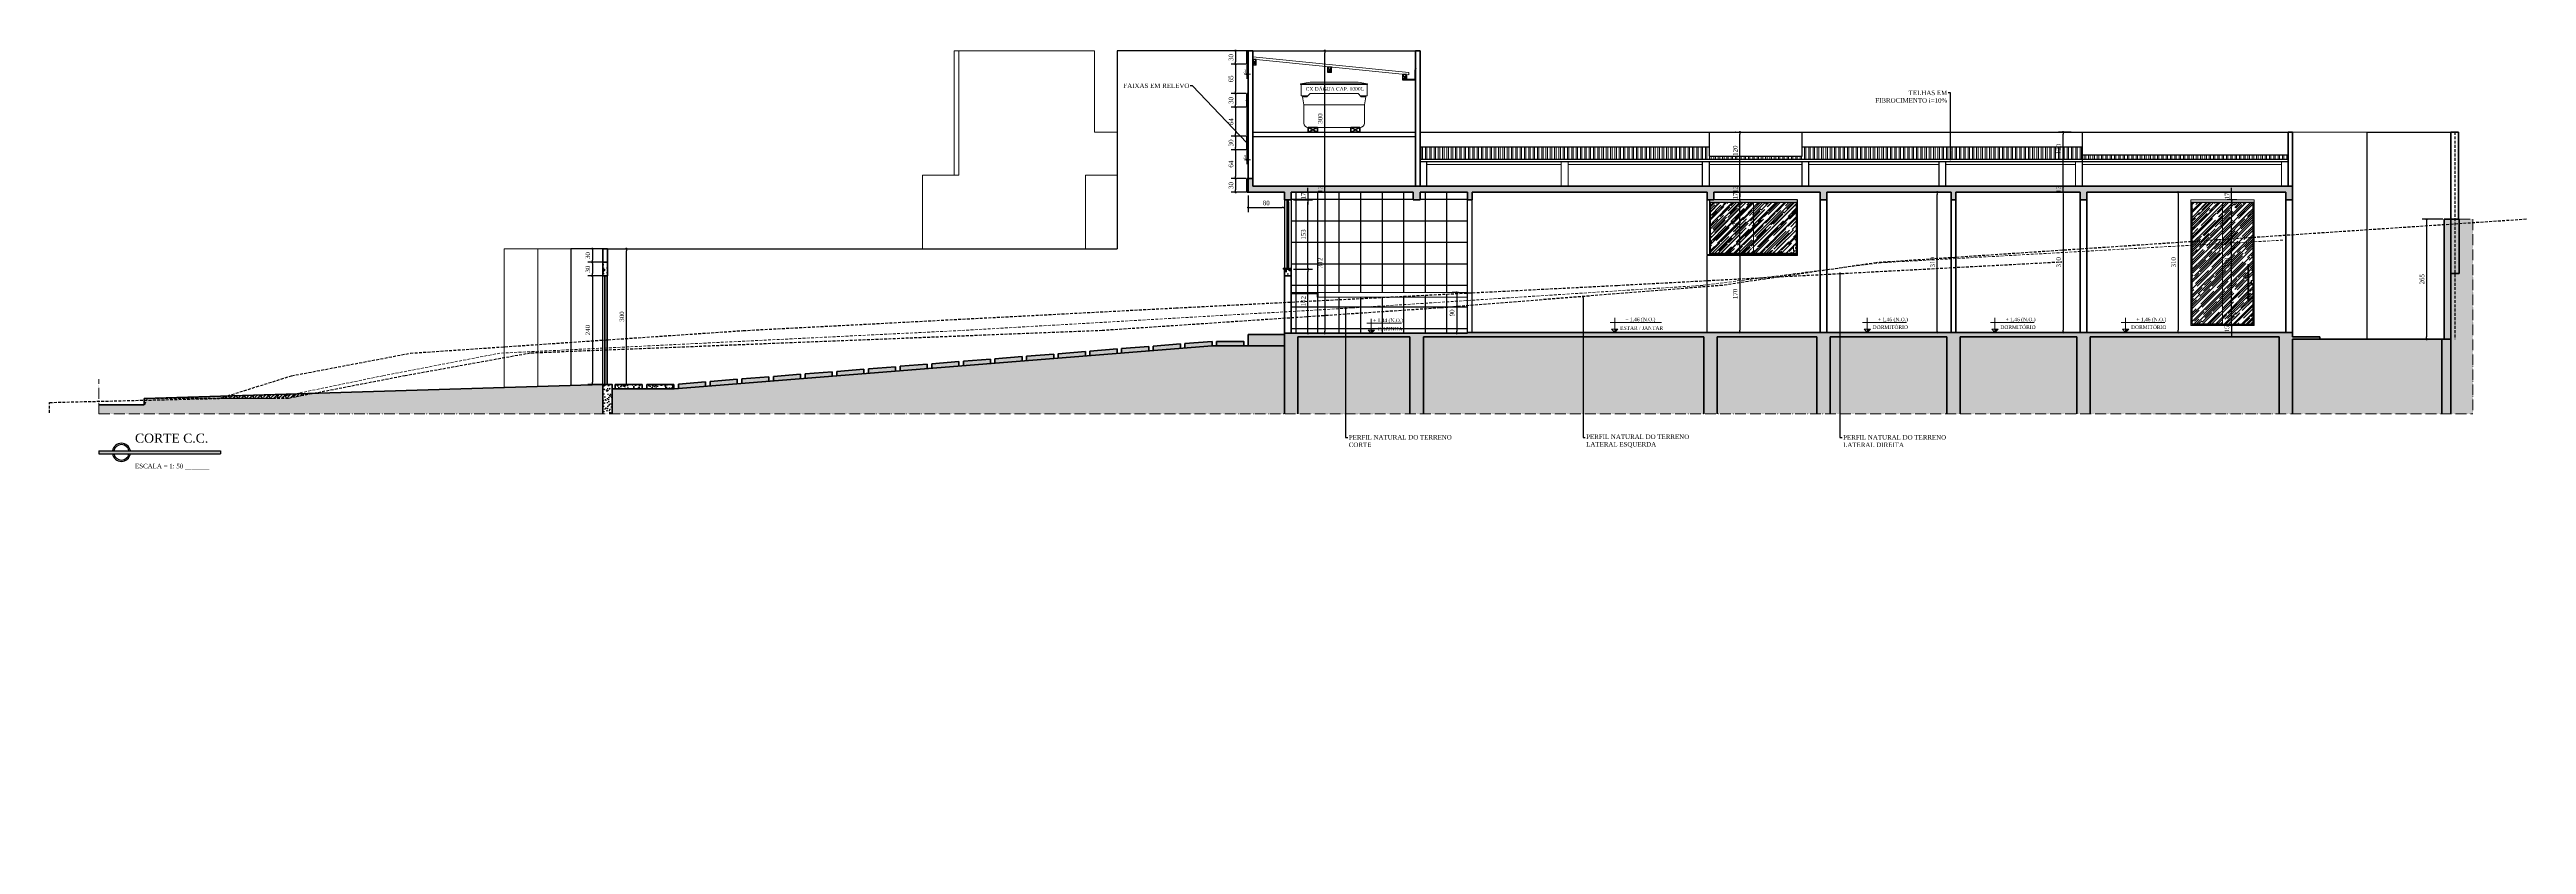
# Model space of a CAD drawing. Header units: millimetres. Extents: x 81693 to 98868, y 6565 to 11437.
# Drawn here: x 84398 to 89876, y 7222 to 8980 of the extents above; entities that cross this region are included whole.
import ezdxf
from ezdxf import colors
from ezdxf.entities.mleader import LeaderData, LeaderLine
from ezdxf.math import Vec2, Vec3

# ---------------------------------------------------------------- set-up
doc = ezdxf.new("R2010")
doc.units = ezdxf.units.MM
doc.linetypes.add('ACAD_ISO05W100', pattern=[33, 24, -3, 0, -3, 0, -3])
doc.linetypes.add('HIDDEN', pattern=[9.525, 6.35, -3.175])
for name, color, linetype in [('01', 1, 'Continuous'), ('Fachada', 3, 'Continuous'), ('Fechamento Varanda', 3, 'Continuous'), ('Grama', 84, 'Continuous'), ('Parede Planta', 5, 'Continuous'), ('Piso', 55, 'Continuous'), ('Piso Lay-out', 19, 'Continuous'), ('PN010', 1, 'Continuous'), ('PORTAS', 3, 'Continuous'), ('Portas-Cotas', 2, 'Continuous'), ('Projeção Janela - Viga', 1, 'HIDDEN'), ('Texto', 2, 'Continuous')]:
    doc.layers.add(name, color=color, linetype=linetype)
for name, color, linetype, lineweight in [('Cotas', 12, 'Continuous', 5), ('Fachadas - Varanda', 3, 'Continuous', 30), ('Hachura', 1, 'Continuous', 9), ('Parede Baixa', 5, 'Continuous', 50), ('Parede Corte', 4, 'Continuous', 40), ('Perfil Natural-2', 40, 'HIDDEN', 25), ('Perfil Natural-3', 74, 'HIDDEN', 25), ('Pilares', 6, 'Continuous', 60), ('Pilares Sub-solo', 7, 'Continuous', 70), ('Pisos', 55, 'Continuous', 5), ('Pisos Externos', 15, 'Continuous', 9), ('Portas - Janelas', 2, 'Continuous', 20), ('Projeção Balanço', 2, 'ACAD_ISO05W100', 20), ('Projeção Viga', 1, 'HIDDEN', 9)]:
    doc.layers.add(name, color=color, linetype=linetype, lineweight=lineweight)
doc.styles.get("Standard").update_dxf_attribs({"font": 'romantic.ttf', "height": 10})
doc.styles.add('Valéria', font='romantic.ttf', dxfattribs={"height": 10})
doc.styles.add('Valéria1', font='romantic.ttf', dxfattribs={"height": 10})
doc.dimstyles.new('Cota - 50', dxfattribs={"dimtxt": 10, "dimasz": 5, "dimexe": 10, "dimexo": 20, "dimgap": 5, "dimtad": 1, "dimtxsty": 'Valéria', "dimblk": 'DOT', "dimcen": 0, "dimclrd": 12, "dimclre": 12, "dimclrt": 2, "dimazin": 2, "dimtfac": 1, "dimtix": 1, "dimtmove": 0, "dimatfit": 3, "dimldrblk": 'DOT', "dimfxl": 1, "dimarcsym": 0})
pattern_1 = [(95, (78640.99, 97005.638), (14.009465, 11.755338), [1.905, -20.955]), (40, (78640.99, 97005.638), (-16.0018453, 11.017673), [1.524, -16.7640584]), (145.451445, (78642.157, 97006.618), (-1.9923798, 22.7730102), [1.619001, -17.8090245]), (91.1842, (78637.398, 97009.23), (22.1410243, 16.1953413), [2.8575, -31.4325]), (141.635558, (78639.243, 97010.58), (-0.708662, 34.282676), [2.428502, -26.713561]), (36.18415, (78637.398, 97009.23), (-0.708662, 34.282676), [2.285997, -25.145973]), (66, (78640.092, 97010.128), (17.951998, 3.489515), [1.905, -20.955]), (11, (78640.092, 97010.128), (-8.6539927, 17.3941193), [1.524, -16.764]), (116.451445, (78641.588, 97010.419), (9.2980052, 20.8836343), [1.619001, -17.8089938]), (82.5, (78640.99, 97005.638), (-5.7605469, 6.19734137), [0, -16.5608, 0, -17.018, 0, -16.8275]), (52.5, (78640.99, 97005.638), (-2.3589727, 11.8087), [0, -9.7028, 0, -16.1798, 0, -6.4135]), (12.5, (78636.9845, 97001.633), (9.9927863, 9.18261956), [0, -6.35, 0, -19.812, 0, -26.289]), (2.5, (78635.188, 96999.837), (8.6763904, 12.2722393), [0, -8.255, 0, -13.1572, 0, -18.669])]
pattern_2 = [(95, (15384.533, 6410.826), (14.009465, 11.755338), [1.905, -20.955]), (40, (15384.533, 6410.826), (-16.0018453, 11.017673), [1.524, -16.7640584]), (145.451445, (15385.7, 6411.806), (-1.9923798, 22.7730102), [1.619001, -17.8090245]), (91.1842, (15380.94, 6414.418), (22.141024, 16.195341), [2.8575, -31.4325]), (141.635558, (15382.786, 6415.768), (-0.708662, 34.282676), [2.428502, -26.713561]), (36.18415, (15380.94, 6414.418), (-0.708662, 34.282676), [2.285997, -25.145973]), (66, (15383.635, 6415.316), (17.951998, 3.489515), [1.905, -20.955]), (11, (15383.635, 6415.316), (-8.6539927, 17.3941193), [1.524, -16.764]), (116.451445, (15385.131, 6415.607), (9.298005, 20.8836343), [1.619001, -17.8089938]), (82.5, (15384.533, 6410.8264), (-5.7605469, 6.19734137), [0, -16.5608, 0, -17.018, 0, -16.8275]), (52.5, (15384.533, 6410.826), (-2.3589727, 11.8087), [0, -9.7028, 0, -16.1798, 0, -6.4135]), (12.5, (15380.528, 6406.821), (9.9927863, 9.18261956), [0, -6.35, 0, -19.812, 0, -26.289]), (2.5, (15378.732, 6405.025), (8.6763904, 12.2722393), [0, -8.255, 0, -13.1572, 0, -18.669])]
pattern_3 = [(90, (15384.533, 6410.826), (-47.625, 9e-15), []), (180, (15384.533, 6410.826), (-9e-15, -47.625), [])]
pattern_4 = [(45, (15384.533, 6410.826), (1e-15, 17.9605122), [12.7, -12.7]), (45, (15381.165, 6414.194), (1e-15, 17.9605122), [12.7, -12.7]), (45, (15377.798, 6417.562), (1e-15, 17.9605122), [12.7, -12.7]), (135, (15377.798, 6419.807), (-17.9605122, 1e-15), [12.7, -12.7]), (135, (15381.165, 6423.174), (-17.9605122, 1e-15), [12.7, -12.7]), (135, (15384.533, 6426.542), (-17.9605122, 1e-15), [12.7, -12.7])]
pattern_5 = [(45, (15384.533, 6410.826), (8.6210459, 22.9894557), [152.4, -20.32, 50.8, -10.16]), (45, (15390.496, 6423.973), (-16.7391974, 2.3707876), [30.48, -3.3528, 60.96, -7.62]), (45, (15382.0185, 6420.525), (32.5444482, 42.17128274), [81.28, -14.224, 40.64, -10.16])]

# ---------------------------------------------------------------- blocks, each defined once
blk = doc.blocks.new('_Dot')
at = {"color": 0, "linetype": 'ByBlock', "lineweight": -2}
blk.add_line((-0.5, 0), (-1, 0), dxfattribs=at)
at = {"color": 0, "linetype": 'ByBlock', "const_width": 0.5}
blk.add_lwpolyline([(-0.25, 0, 1), (0.25, 0, 1)], format="xyb", close=True, dxfattribs=at)
blk = doc.blocks.new('*D644')
at = {"layer": 'Cotas', "color": 12, "lineweight": -2, "transparency": 16777216}
for p, q in [((85621.3, 8539.6), (85588.8, 8539.6)), ((85621.3, 8509.6), (85588.8, 8509.6)), ((85598.8, 8534.6), (85598.8, 8514.6))]:
    blk.add_line(p, q, dxfattribs=at)
at = {"layer": 'Defpoints', "color": 0, "transparency": 16777216}
for p in [(85598.8, 8509.6), (85641.3, 8539.6), (85641.3, 8509.6)]:
    blk.add_point(p, dxfattribs=at)
at = {"layer": 'Cotas', "color": 12, "lineweight": -2, "transparency": 16777216, "xscale": 5, "yscale": 5, "zscale": 5}
for p, rotation in [((85598.8, 8539.6), 90), ((85598.8, 8509.6), 270)]:
    blk.add_blockref('_Dot', p, dxfattribs=dict(at, rotation=rotation))
at = {"layer": 'Cotas', "color": 2, "transparency": 16777216, "insert": (85588.7, 8524.6), "char_height": 10, "attachment_point": 5, "rotation": 90, "style": 'Valéria'}
blk.add_mtext('30', dxfattribs=at)
blk = doc.blocks.new('*D645')
at = {"layer": 'Cotas', "color": 12, "lineweight": -2, "transparency": 16777216}
for p, q in [((85621.3, 8509.6), (85588.8, 8509.6)), ((85598.8, 8504.6), (85598.8, 8484.6)), ((85621.3, 8479.6), (85588.8, 8479.6))]:
    blk.add_line(p, q, dxfattribs=at)
at = {"layer": 'Defpoints', "color": 0, "transparency": 16777216}
for p in [(85641.3, 8509.6), (85598.8, 8479.6), (85641.3, 8479.6)]:
    blk.add_point(p, dxfattribs=at)
at = {"layer": 'Cotas', "color": 12, "lineweight": -2, "transparency": 16777216, "xscale": 5, "yscale": 5, "zscale": 5}
for p, rotation in [((85598.8, 8509.6), 90), ((85598.8, 8479.6), 270)]:
    blk.add_blockref('_Dot', p, dxfattribs=dict(at, rotation=rotation))
at = {"layer": 'Cotas', "color": 2, "transparency": 16777216, "insert": (85588.7, 8494.6), "char_height": 10, "attachment_point": 5, "rotation": 90, "style": 'Valéria'}
blk.add_mtext('30', dxfattribs=at)
blk = doc.blocks.new('*D646')
at = {"layer": 'Cotas', "color": 12, "lineweight": -2, "transparency": 16777216}
for p, q in [((85621.3, 8479.6), (85588.8, 8479.6)), ((85598.8, 8474.6), (85598.8, 8244.6)), ((85621.3, 8239.6), (85588.8, 8239.6))]:
    blk.add_line(p, q, dxfattribs=at)
at = {"layer": 'Defpoints', "color": 0, "transparency": 16777216}
for p in [(85641.3, 8479.6), (85598.8, 8239.6), (85641.3, 8239.6)]:
    blk.add_point(p, dxfattribs=at)
at = {"layer": 'Cotas', "color": 12, "lineweight": -2, "transparency": 16777216, "xscale": 5, "yscale": 5, "zscale": 5}
for p, rotation in [((85598.8, 8479.6), 90), ((85598.8, 8239.6), 270)]:
    blk.add_blockref('_Dot', p, dxfattribs=dict(at, rotation=rotation))
at = {"layer": 'Cotas', "color": 2, "transparency": 16777216, "insert": (85588.7, 8359.6), "char_height": 10, "attachment_point": 5, "rotation": 90, "style": 'Valéria'}
blk.add_mtext('240', dxfattribs=at)
blk = doc.blocks.new('*D647')
at = {"layer": 'Cotas', "color": 12, "lineweight": -2, "transparency": 16777216}
for p, q in [((87049.2, 8657.6), (87049.2, 8620.6)), ((87054.2, 8630.6), (87124.2, 8630.6)), ((87129.2, 8644.6), (87129.2, 8620.6))]:
    blk.add_line(p, q, dxfattribs=at)
at = {"layer": 'Defpoints', "color": 0, "transparency": 16777216}
for p in [(87049.2, 8677.6), (87129.2, 8664.6), (87129.2, 8630.6)]:
    blk.add_point(p, dxfattribs=at)
at = {"layer": 'Cotas', "color": 12, "lineweight": -2, "transparency": 16777216, "xscale": 5, "yscale": 5, "zscale": 5, "rotation": 180}
blk.add_blockref('_Dot', (87049.2, 8630.6), dxfattribs=at)
at = {"layer": 'Cotas', "color": 12, "lineweight": -2, "transparency": 16777216, "xscale": 5, "yscale": 5, "zscale": 5}
blk.add_blockref('_Dot', (87129.2, 8630.6), dxfattribs=at)
at = {"layer": 'Cotas', "color": 2, "transparency": 16777216, "insert": (87089.2, 8640.7), "char_height": 10, "attachment_point": 5, "style": 'Valéria'}
blk.add_mtext('80', dxfattribs=at)
blk = doc.blocks.new('*D648')
at = {"layer": 'Cotas', "color": 12, "lineweight": -2, "transparency": 16777216}
for p, q in [((87149.2, 8494.6), (87191.3, 8494.6)), ((87181.3, 8357.6), (87181.3, 8489.6)), ((87164.2, 8352.6), (87191.3, 8352.6))]:
    blk.add_line(p, q, dxfattribs=at)
at = {"layer": 'Defpoints', "color": 0, "transparency": 16777216}
for p in [(87129.2, 8494.6), (87181.3, 8494.6), (87144.2, 8352.6)]:
    blk.add_point(p, dxfattribs=at)
at = {"layer": 'Cotas', "color": 12, "lineweight": -2, "transparency": 16777216, "xscale": 5, "yscale": 5, "zscale": 5}
for p, rotation in [((87181.3, 8494.6), 90), ((87181.3, 8352.6), 270)]:
    blk.add_blockref('_Dot', p, dxfattribs=dict(at, rotation=rotation))
at = {"layer": 'Cotas', "color": 2, "transparency": 16777216, "insert": (87171.3, 8423.6), "char_height": 10, "attachment_point": 5, "rotation": 90, "style": 'Valéria'}
blk.add_mtext('142', dxfattribs=at)
blk = doc.blocks.new('*D649')
at = {"layer": 'Cotas', "color": 12, "lineweight": -2, "transparency": 16777216}
for p, q in [((87149.2, 8647.6), (87191.3, 8647.6)), ((87181.3, 8499.6), (87181.3, 8642.6)), ((87149.2, 8494.6), (87191.3, 8494.6))]:
    blk.add_line(p, q, dxfattribs=at)
at = {"layer": 'Defpoints', "color": 0, "transparency": 16777216}
for p in [(87129.2, 8647.6), (87181.3, 8647.6), (87129.2, 8494.6)]:
    blk.add_point(p, dxfattribs=at)
at = {"layer": 'Cotas', "color": 12, "lineweight": -2, "transparency": 16777216, "xscale": 5, "yscale": 5, "zscale": 5}
for p, rotation in [((87181.3, 8647.6), 90), ((87181.3, 8494.6), 270)]:
    blk.add_blockref('_Dot', p, dxfattribs=dict(at, rotation=rotation))
at = {"layer": 'Cotas', "color": 2, "transparency": 16777216, "insert": (87171.1, 8571.1), "char_height": 10, "attachment_point": 5, "rotation": 90, "style": 'Valéria'}
blk.add_mtext('153', dxfattribs=at)
blk = doc.blocks.new('*D650')
at = {"layer": 'Cotas', "color": 12, "lineweight": -2, "transparency": 16777216}
for p, q in [((87149.2, 8664.6), (87191.3, 8664.6)), ((87181.3, 8669.6), (87181.3, 8674.6)), ((87181.3, 8664.6), (87181.3, 8647.6)), ((87149.2, 8647.6), (87191.3, 8647.6)), ((87181.3, 8642.6), (87181.3, 8637.6))]:
    blk.add_line(p, q, dxfattribs=at)
at = {"layer": 'Defpoints', "color": 0, "transparency": 16777216}
for p in [(87129.2, 8664.6), (87129.2, 8647.6), (87181.3, 8647.6)]:
    blk.add_point(p, dxfattribs=at)
at = {"layer": 'Cotas', "color": 12, "lineweight": -2, "transparency": 16777216, "xscale": 5, "yscale": 5, "zscale": 5}
for p, rotation in [((87181.3, 8664.6), 270), ((87181.3, 8647.6), 90)]:
    blk.add_blockref('_Dot', p, dxfattribs=dict(at, rotation=rotation))
at = {"layer": 'Cotas', "color": 2, "transparency": 16777216, "insert": (87171.2, 8656.1), "char_height": 10, "attachment_point": 5, "rotation": 90, "style": 'Valéria'}
blk.add_mtext('17', dxfattribs=at)
blk = doc.blocks.new('*D651')
at = {"layer": 'Cotas', "color": 12, "lineweight": -2, "transparency": 16777216}
for p, q in [((87146.2, 8677.6), (87228.6, 8677.6)), ((87146.2, 8664.6), (87228.6, 8664.6)), ((87218.6, 8682.6), (87218.6, 8687.6)), ((87218.6, 8664.6), (87218.6, 8677.6)), ((87218.6, 8659.6), (87218.6, 8654.6))]:
    blk.add_line(p, q, dxfattribs=at)
at = {"layer": 'Defpoints', "color": 0, "transparency": 16777216}
for p in [(87126.2, 8677.6), (87126.2, 8664.6), (87218.6, 8677.6)]:
    blk.add_point(p, dxfattribs=at)
at = {"layer": 'Cotas', "color": 12, "lineweight": -2, "transparency": 16777216, "xscale": 5, "yscale": 5, "zscale": 5}
for p, rotation in [((87218.6, 8677.6), 270), ((87218.6, 8664.6), 90)]:
    blk.add_blockref('_Dot', p, dxfattribs=dict(at, rotation=rotation))
at = {"layer": 'Cotas', "color": 2, "transparency": 16777216, "insert": (87208.5, 8671.1), "char_height": 10, "attachment_point": 5, "rotation": 90, "style": 'Valéria'}
blk.add_mtext('13', dxfattribs=at)
blk = doc.blocks.new('*D652')
at = {"layer": 'Cotas', "color": 12, "lineweight": -2, "transparency": 16777216}
for p, q in [((87146.2, 8977.6), (87228.6, 8977.6)), ((87218.6, 8682.6), (87218.6, 8972.6)), ((87146.2, 8677.6), (87228.6, 8677.6))]:
    blk.add_line(p, q, dxfattribs=at)
at = {"layer": 'Defpoints', "color": 0, "transparency": 16777216}
for p in [(87126.2, 8977.6), (87218.6, 8977.6), (87126.2, 8677.6)]:
    blk.add_point(p, dxfattribs=at)
at = {"layer": 'Cotas', "color": 12, "lineweight": -2, "transparency": 16777216, "xscale": 5, "yscale": 5, "zscale": 5}
for p, rotation in [((87218.6, 8977.6), 90), ((87218.6, 8677.6), 270)]:
    blk.add_blockref('_Dot', p, dxfattribs=dict(at, rotation=rotation))
at = {"layer": 'Cotas', "color": 2, "transparency": 16777216, "insert": (87208.5, 8827.6), "char_height": 10, "attachment_point": 5, "rotation": 90, "style": 'Valéria'}
blk.add_mtext('300', dxfattribs=at)
blk = doc.blocks.new('*D653')
at = {"layer": 'Cotas', "color": 12, "lineweight": -2, "transparency": 16777216}
for p, q in [((87514.2, 8442.6), (87500.3, 8442.6)), ((87510.3, 8437.6), (87510.3, 8357.6)), ((87514.2, 8352.6), (87500.3, 8352.6))]:
    blk.add_line(p, q, dxfattribs=at)
at = {"layer": 'Defpoints', "color": 0, "transparency": 16777216}
for p in [(87534.2, 8442.6), (87510.3, 8352.6), (87534.2, 8352.6)]:
    blk.add_point(p, dxfattribs=at)
at = {"layer": 'Cotas', "color": 12, "lineweight": -2, "transparency": 16777216, "xscale": 5, "yscale": 5, "zscale": 5}
for p, rotation in [((87510.3, 8442.6), 90), ((87510.3, 8352.6), 270)]:
    blk.add_blockref('_Dot', p, dxfattribs=dict(at, rotation=rotation))
at = {"layer": 'Cotas', "color": 2, "transparency": 16777216, "insert": (87500.1, 8397.6), "char_height": 10, "attachment_point": 5, "rotation": 90, "style": 'Valéria'}
blk.add_mtext('90', dxfattribs=at)
blk = doc.blocks.new('*D654')
at = {"layer": 'Cotas', "color": 12, "lineweight": -2, "transparency": 16777216}
for p, q in [((88127.1, 8524.6), (88126.6, 8524.6)), ((88136.6, 8519.6), (88136.6, 8359.6)), ((88127.1, 8354.6), (88126.6, 8354.6))]:
    blk.add_line(p, q, dxfattribs=at)
at = {"layer": 'Defpoints', "color": 0, "transparency": 16777216}
for p in [(88147.1, 8524.6), (88136.6, 8354.6), (88147.1, 8354.6)]:
    blk.add_point(p, dxfattribs=at)
at = {"layer": 'Cotas', "color": 12, "lineweight": -2, "transparency": 16777216, "xscale": 5, "yscale": 5, "zscale": 5}
for p, rotation in [((88136.6, 8524.6), 90), ((88136.6, 8354.6), 270)]:
    blk.add_blockref('_Dot', p, dxfattribs=dict(at, rotation=rotation))
at = {"layer": 'Cotas', "color": 2, "transparency": 16777216, "insert": (88126.5, 8439.6), "char_height": 10, "attachment_point": 5, "rotation": 90, "style": 'Valéria'}
blk.add_mtext('170', dxfattribs=at)
blk = doc.blocks.new('*D655')
at = {"layer": 'Cotas', "color": 12, "lineweight": -2, "transparency": 16777216}
for p, q in [((88127.1, 8647.6), (88126.6, 8647.6)), ((88136.6, 8529.6), (88136.6, 8642.6)), ((88127.1, 8524.6), (88126.6, 8524.6))]:
    blk.add_line(p, q, dxfattribs=at)
at = {"layer": 'Defpoints', "color": 0, "transparency": 16777216}
for p in [(88136.6, 8647.6), (88147.1, 8647.6), (88147.1, 8524.6)]:
    blk.add_point(p, dxfattribs=at)
at = {"layer": 'Cotas', "color": 12, "lineweight": -2, "transparency": 16777216, "xscale": 5, "yscale": 5, "zscale": 5}
for p, rotation in [((88136.6, 8647.6), 90), ((88136.6, 8524.6), 270)]:
    blk.add_blockref('_Dot', p, dxfattribs=dict(at, rotation=rotation))
at = {"layer": 'Cotas', "color": 2, "transparency": 16777216, "insert": (88126.5, 8586.1), "char_height": 10, "attachment_point": 5, "rotation": 90, "style": 'Valéria'}
blk.add_mtext('123', dxfattribs=at)
blk = doc.blocks.new('*D656')
at = {"layer": 'Cotas', "color": 12, "lineweight": -2, "transparency": 16777216}
for p, q in [((88127.1, 8664.6), (88126.6, 8664.6)), ((88136.6, 8669.6), (88136.6, 8674.6)), ((88136.6, 8647.6), (88136.6, 8664.6)), ((88127.1, 8647.6), (88126.6, 8647.6)), ((88136.6, 8642.6), (88136.6, 8637.6))]:
    blk.add_line(p, q, dxfattribs=at)
at = {"layer": 'Defpoints', "color": 0, "transparency": 16777216}
for p in [(88136.6, 8664.6), (88147.1, 8664.6), (88147.1, 8647.6)]:
    blk.add_point(p, dxfattribs=at)
at = {"layer": 'Cotas', "color": 12, "lineweight": -2, "transparency": 16777216, "xscale": 5, "yscale": 5, "zscale": 5}
for p, rotation in [((88136.6, 8664.6), 270), ((88136.6, 8647.6), 90)]:
    blk.add_blockref('_Dot', p, dxfattribs=dict(at, rotation=rotation))
at = {"layer": 'Cotas', "color": 2, "transparency": 16777216, "insert": (88126.5, 8656.1), "char_height": 10, "attachment_point": 5, "rotation": 90, "style": 'Valéria'}
blk.add_mtext('17', dxfattribs=at)
blk = doc.blocks.new('*D657')
at = {"layer": 'Cotas', "color": 12, "lineweight": -2, "transparency": 16777216}
for p, q in [((88127.1, 8677.6), (88126.6, 8677.6)), ((88127.1, 8664.6), (88126.6, 8664.6)), ((88136.6, 8682.6), (88136.6, 8687.6)), ((88136.6, 8664.6), (88136.6, 8677.6)), ((88136.6, 8659.6), (88136.6, 8654.6))]:
    blk.add_line(p, q, dxfattribs=at)
at = {"layer": 'Defpoints', "color": 0, "transparency": 16777216}
for p in [(88136.6, 8677.6), (88147.1, 8677.6), (88147.1, 8664.6)]:
    blk.add_point(p, dxfattribs=at)
at = {"layer": 'Cotas', "color": 12, "lineweight": -2, "transparency": 16777216, "xscale": 5, "yscale": 5, "zscale": 5}
for p, rotation in [((88136.6, 8677.6), 270), ((88136.6, 8664.6), 90)]:
    blk.add_blockref('_Dot', p, dxfattribs=dict(at, rotation=rotation))
at = {"layer": 'Cotas', "color": 2, "transparency": 16777216, "insert": (88126.5, 8671.1), "char_height": 10, "attachment_point": 5, "rotation": 90, "style": 'Valéria'}
blk.add_mtext('13', dxfattribs=at)
blk = doc.blocks.new('*D658')
at = {"layer": 'Cotas', "color": 12, "lineweight": -2, "transparency": 16777216}
for p, q in [((88127.1, 8797.6), (88126.6, 8797.6)), ((88136.6, 8682.6), (88136.6, 8792.6)), ((88127.1, 8677.6), (88126.6, 8677.6))]:
    blk.add_line(p, q, dxfattribs=at)
at = {"layer": 'Defpoints', "color": 0, "transparency": 16777216}
for p in [(88136.6, 8797.6), (88147.1, 8797.6), (88147.1, 8677.6)]:
    blk.add_point(p, dxfattribs=at)
at = {"layer": 'Cotas', "color": 12, "lineweight": -2, "transparency": 16777216, "xscale": 5, "yscale": 5, "zscale": 5}
for p, rotation in [((88136.6, 8797.6), 90), ((88136.6, 8677.6), 270)]:
    blk.add_blockref('_Dot', p, dxfattribs=dict(at, rotation=rotation))
at = {"layer": 'Cotas', "color": 2, "transparency": 16777216, "insert": (88126.5, 8756.4), "char_height": 10, "attachment_point": 5, "rotation": 90, "style": 'Valéria'}
blk.add_mtext('120', dxfattribs=at)
blk = doc.blocks.new('*D659')
at = {"layer": 'Cotas', "color": 12, "lineweight": -2, "transparency": 16777216}
for p, q in [((88594.2, 8664.6), (88563, 8664.6)), ((88573, 8359.6), (88573, 8659.6)), ((88584.2, 8354.6), (88563, 8354.6))]:
    blk.add_line(p, q, dxfattribs=at)
at = {"layer": 'Defpoints', "color": 0, "transparency": 16777216}
for p in [(88573, 8664.6), (88614.2, 8664.6), (88604.2, 8354.6)]:
    blk.add_point(p, dxfattribs=at)
at = {"layer": 'Cotas', "color": 12, "lineweight": -2, "transparency": 16777216, "xscale": 5, "yscale": 5, "zscale": 5}
for p, rotation in [((88573, 8664.6), 90), ((88573, 8354.6), 270)]:
    blk.add_blockref('_Dot', p, dxfattribs=dict(at, rotation=rotation))
at = {"layer": 'Cotas', "color": 2, "transparency": 16777216, "insert": (88562.9, 8509.6), "char_height": 10, "attachment_point": 5, "rotation": 90, "style": 'Valéria'}
blk.add_mtext('310', dxfattribs=at)
blk = doc.blocks.new('*D660')
at = {"layer": 'Cotas', "color": 12, "lineweight": -2, "transparency": 16777216}
for p, q in [((88869.2, 8664.6), (88841.6, 8664.6)), ((88851.6, 8659.6), (88851.6, 8359.6)), ((88869.2, 8354.6), (88841.6, 8354.6))]:
    blk.add_line(p, q, dxfattribs=at)
at = {"layer": 'Defpoints', "color": 0, "transparency": 16777216}
for p in [(88889.2, 8664.6), (88851.6, 8354.6), (88889.2, 8354.6)]:
    blk.add_point(p, dxfattribs=at)
at = {"layer": 'Cotas', "color": 12, "lineweight": -2, "transparency": 16777216, "xscale": 5, "yscale": 5, "zscale": 5}
for p, rotation in [((88851.6, 8664.6), 90), ((88851.6, 8354.6), 270)]:
    blk.add_blockref('_Dot', p, dxfattribs=dict(at, rotation=rotation))
at = {"layer": 'Cotas', "color": 2, "transparency": 16777216, "insert": (88841.5, 8509.6), "char_height": 10, "attachment_point": 5, "rotation": 90, "style": 'Valéria'}
blk.add_mtext('310', dxfattribs=at)
blk = doc.blocks.new('*D661')
at = {"layer": 'Cotas', "color": 12, "lineweight": -2, "transparency": 16777216}
for p, q in [((88869.2, 8677.6), (88841.6, 8677.6)), ((88869.2, 8664.6), (88841.6, 8664.6)), ((88851.6, 8682.6), (88851.6, 8687.6)), ((88851.6, 8664.6), (88851.6, 8677.6)), ((88851.6, 8659.6), (88851.6, 8654.6))]:
    blk.add_line(p, q, dxfattribs=at)
at = {"layer": 'Defpoints', "color": 0, "transparency": 16777216}
for p in [(88851.6, 8677.6), (88889.2, 8677.6), (88889.2, 8664.6)]:
    blk.add_point(p, dxfattribs=at)
at = {"layer": 'Cotas', "color": 12, "lineweight": -2, "transparency": 16777216, "xscale": 5, "yscale": 5, "zscale": 5}
for p, rotation in [((88851.6, 8677.6), 270), ((88851.6, 8664.6), 90)]:
    blk.add_blockref('_Dot', p, dxfattribs=dict(at, rotation=rotation))
at = {"layer": 'Cotas', "color": 2, "transparency": 16777216, "insert": (88841.5, 8671.1), "char_height": 10, "attachment_point": 5, "rotation": 90, "style": 'Valéria'}
blk.add_mtext('13', dxfattribs=at)
blk = doc.blocks.new('*D662')
at = {"layer": 'Cotas', "color": 12, "lineweight": -2, "transparency": 16777216}
for p, q in [((88869.2, 8797.6), (88841.6, 8797.6)), ((88851.6, 8682.6), (88851.6, 8792.6)), ((88869.2, 8677.6), (88841.6, 8677.6))]:
    blk.add_line(p, q, dxfattribs=at)
at = {"layer": 'Defpoints', "color": 0, "transparency": 16777216}
for p in [(88851.6, 8797.6), (88889.2, 8797.6), (88889.2, 8677.6)]:
    blk.add_point(p, dxfattribs=at)
at = {"layer": 'Cotas', "color": 12, "lineweight": -2, "transparency": 16777216, "xscale": 5, "yscale": 5, "zscale": 5}
for p, rotation in [((88851.6, 8797.6), 90), ((88851.6, 8677.6), 270)]:
    blk.add_blockref('_Dot', p, dxfattribs=dict(at, rotation=rotation))
at = {"layer": 'Cotas', "color": 2, "transparency": 16777216, "insert": (88841.5, 8760), "char_height": 10, "attachment_point": 5, "rotation": 90, "style": 'Valéria'}
blk.add_mtext('120', dxfattribs=at)
blk = doc.blocks.new('*D663')
at = {"layer": 'Cotas', "color": 12, "lineweight": -2, "transparency": 16777216}
for p, q in [((89235.8, 8369.6), (89214.1, 8369.6)), ((89235.8, 8354.6), (89214.1, 8354.6)), ((89224.1, 8374.6), (89224.1, 8379.6)), ((89224.1, 8369.6), (89224.1, 8354.6)), ((89224.1, 8349.6), (89224.1, 8344.6))]:
    blk.add_line(p, q, dxfattribs=at)
at = {"layer": 'Defpoints', "color": 0, "transparency": 16777216}
for p in [(89224.1, 8354.6), (89255.8, 8369.6), (89255.8, 8354.6)]:
    blk.add_point(p, dxfattribs=at)
at = {"layer": 'Cotas', "color": 12, "lineweight": -2, "transparency": 16777216, "xscale": 5, "yscale": 5, "zscale": 5}
for p, rotation in [((89224.1, 8369.6), 270), ((89224.1, 8354.6), 90)]:
    blk.add_blockref('_Dot', p, dxfattribs=dict(at, rotation=rotation))
at = {"layer": 'Cotas', "color": 2, "transparency": 16777216, "insert": (89213.9, 8362.1), "char_height": 10, "attachment_point": 5, "rotation": 90, "style": 'Valéria'}
blk.add_mtext('15', dxfattribs=at)
blk = doc.blocks.new('*D664')
at = {"layer": 'Cotas', "color": 12, "lineweight": -2, "transparency": 16777216}
for p, q in [((89235.8, 8647.6), (89214.1, 8647.6)), ((89224.1, 8374.6), (89224.1, 8642.6)), ((89235.8, 8369.6), (89214.1, 8369.6))]:
    blk.add_line(p, q, dxfattribs=at)
at = {"layer": 'Defpoints', "color": 0, "transparency": 16777216}
for p in [(89224.1, 8647.6), (89255.8, 8647.6), (89255.8, 8369.6)]:
    blk.add_point(p, dxfattribs=at)
at = {"layer": 'Cotas', "color": 12, "lineweight": -2, "transparency": 16777216, "xscale": 5, "yscale": 5, "zscale": 5}
for p, rotation in [((89224.1, 8647.6), 90), ((89224.1, 8369.6), 270)]:
    blk.add_blockref('_Dot', p, dxfattribs=dict(at, rotation=rotation))
at = {"layer": 'Cotas', "color": 2, "transparency": 16777216, "insert": (89214, 8508.6), "char_height": 10, "attachment_point": 5, "rotation": 90, "style": 'Valéria'}
blk.add_mtext('278', dxfattribs=at)
blk = doc.blocks.new('*D665')
at = {"layer": 'Cotas', "color": 12, "lineweight": -2, "transparency": 16777216}
for p, q in [((89235.8, 8664.6), (89214.1, 8664.6)), ((89224.1, 8669.6), (89224.1, 8674.6)), ((89224.1, 8647.6), (89224.1, 8664.6)), ((89235.8, 8647.6), (89214.1, 8647.6)), ((89224.1, 8642.6), (89224.1, 8637.6))]:
    blk.add_line(p, q, dxfattribs=at)
at = {"layer": 'Defpoints', "color": 0, "transparency": 16777216}
for p in [(89224.1, 8664.6), (89255.8, 8664.6), (89255.8, 8647.6)]:
    blk.add_point(p, dxfattribs=at)
at = {"layer": 'Cotas', "color": 12, "lineweight": -2, "transparency": 16777216, "xscale": 5, "yscale": 5, "zscale": 5}
for p, rotation in [((89224.1, 8664.6), 270), ((89224.1, 8647.6), 90)]:
    blk.add_blockref('_Dot', p, dxfattribs=dict(at, rotation=rotation))
at = {"layer": 'Cotas', "color": 2, "transparency": 16777216, "insert": (89214, 8656.1), "char_height": 10, "attachment_point": 5, "rotation": 90, "style": 'Valéria'}
blk.add_mtext('17', dxfattribs=at)
blk = doc.blocks.new('*D666')
at = {"layer": 'Cotas', "color": 12, "lineweight": -2, "transparency": 16777216}
for p, q in [((89691.4, 8604.7), (89645.6, 8604.7)), ((89655.6, 8599.7), (89655.6, 8344.6)), ((89689.3, 8339.6), (89645.6, 8339.6))]:
    blk.add_line(p, q, dxfattribs=at)
at = {"layer": 'Defpoints', "color": 0, "transparency": 16777216}
for p in [(89711.4, 8604.7), (89655.6, 8339.6), (89709.3, 8339.6)]:
    blk.add_point(p, dxfattribs=at)
at = {"layer": 'Cotas', "color": 12, "lineweight": -2, "transparency": 16777216, "xscale": 5, "yscale": 5, "zscale": 5}
for p, rotation in [((89655.6, 8604.7), 90), ((89655.6, 8339.6), 270)]:
    blk.add_blockref('_Dot', p, dxfattribs=dict(at, rotation=rotation))
at = {"layer": 'Cotas', "color": 2, "transparency": 16777216, "insert": (89645.4, 8472.1), "char_height": 10, "attachment_point": 5, "rotation": 90, "style": 'Valéria'}
blk.add_mtext('265', dxfattribs=at)
blk = doc.blocks.new('*D667')
at = {"layer": 'Cotas', "color": 12, "lineweight": -2, "transparency": 16777216}
for p, q in [((89104.2, 8664.6), (89095.8, 8664.6)), ((89105.8, 8659.6), (89105.8, 8359.6)), ((89095.7, 8354.6), (89095.8, 8354.6))]:
    blk.add_line(p, q, dxfattribs=at)
at = {"layer": 'Defpoints', "color": 0, "transparency": 16777216}
for p in [(89124.2, 8664.6), (89105.8, 8354.6), (89115.7, 8354.6)]:
    blk.add_point(p, dxfattribs=at)
at = {"layer": 'Cotas', "color": 12, "lineweight": -2, "transparency": 16777216, "xscale": 5, "yscale": 5, "zscale": 5}
for p, rotation in [((89105.8, 8664.6), 90), ((89105.8, 8354.6), 270)]:
    blk.add_blockref('_Dot', p, dxfattribs=dict(at, rotation=rotation))
at = {"layer": 'Cotas', "color": 2, "transparency": 16777216, "insert": (89095.7, 8509.6), "char_height": 10, "attachment_point": 5, "rotation": 90, "style": 'Valéria'}
blk.add_mtext('310', dxfattribs=at)
blk = doc.blocks.new('*D668')
at = {"layer": 'Cotas', "color": 12, "lineweight": -2, "transparency": 16777216}
for p, q in [((87218.6, 8659.6), (87218.6, 8357.6)), ((87223.5, 8664.6), (87228.6, 8664.6)), ((87223.5, 8352.6), (87228.6, 8352.6))]:
    blk.add_line(p, q, dxfattribs=at)
at = {"layer": 'Defpoints', "color": 0, "transparency": 16777216}
for p in [(87203.5, 8664.6), (87203.5, 8352.6), (87218.6, 8352.6)]:
    blk.add_point(p, dxfattribs=at)
at = {"layer": 'Cotas', "color": 12, "lineweight": -2, "transparency": 16777216, "xscale": 5, "yscale": 5, "zscale": 5}
for p, rotation in [((87218.6, 8664.6), 90), ((87218.6, 8352.6), 270)]:
    blk.add_blockref('_Dot', p, dxfattribs=dict(at, rotation=rotation))
at = {"layer": 'Cotas', "color": 2, "transparency": 16777216, "insert": (87208.5, 8508.6), "char_height": 10, "attachment_point": 5, "rotation": 90, "style": 'Valéria'}
blk.add_mtext('312', dxfattribs=at)
blk = doc.blocks.new('*D669')
at = {"layer": 'Cotas', "color": 12, "lineweight": -2, "transparency": 16777216}
for p, q in [((87044.2, 8977.6), (87011.3, 8977.6)), ((87044.2, 8947.6), (87011.3, 8947.6)), ((87021.3, 8972.6), (87021.3, 8952.6))]:
    blk.add_line(p, q, dxfattribs=at)
at = {"layer": 'Defpoints', "color": 0, "transparency": 16777216}
for p in [(87021.3, 8947.6), (87064.2, 8977.6), (87064.2, 8947.6)]:
    blk.add_point(p, dxfattribs=at)
at = {"layer": 'Cotas', "color": 12, "lineweight": -2, "transparency": 16777216, "xscale": 5, "yscale": 5, "zscale": 5}
for p, rotation in [((87021.3, 8977.6), 90), ((87021.3, 8947.6), 270)]:
    blk.add_blockref('_Dot', p, dxfattribs=dict(at, rotation=rotation))
at = {"layer": 'Cotas', "color": 2, "transparency": 16777216, "insert": (87011.2, 8962.6), "char_height": 10, "attachment_point": 5, "rotation": 90, "style": 'Valéria'}
blk.add_mtext('30', dxfattribs=at)
blk = doc.blocks.new('*D670')
at = {"layer": 'Cotas', "color": 12, "lineweight": -2, "transparency": 16777216}
for p, q in [((87044.2, 8947.6), (87011.3, 8947.6)), ((87021.3, 8942.6), (87021.3, 8887.6)), ((87044.2, 8882.6), (87011.3, 8882.6))]:
    blk.add_line(p, q, dxfattribs=at)
at = {"layer": 'Defpoints', "color": 0, "transparency": 16777216}
for p in [(87064.2, 8947.6), (87021.3, 8882.6), (87064.2, 8882.6)]:
    blk.add_point(p, dxfattribs=at)
at = {"layer": 'Cotas', "color": 12, "lineweight": -2, "transparency": 16777216, "xscale": 5, "yscale": 5, "zscale": 5}
for p, rotation in [((87021.3, 8947.6), 90), ((87021.3, 8882.6), 270)]:
    blk.add_blockref('_Dot', p, dxfattribs=dict(at, rotation=rotation))
at = {"layer": 'Cotas', "color": 2, "transparency": 16777216, "insert": (87011.1, 8915.1), "char_height": 10, "attachment_point": 5, "rotation": 90, "style": 'Valéria'}
blk.add_mtext('65', dxfattribs=at)
blk = doc.blocks.new('*D671')
at = {"layer": 'Cotas', "color": 12, "lineweight": -2, "transparency": 16777216}
for p, q in [((87044.2, 8882.6), (87011.3, 8882.6)), ((87021.3, 8877.6), (87021.3, 8857.6)), ((87044.2, 8852.6), (87011.3, 8852.6))]:
    blk.add_line(p, q, dxfattribs=at)
at = {"layer": 'Defpoints', "color": 0, "transparency": 16777216}
for p in [(87064.2, 8882.6), (87021.3, 8852.6), (87064.2, 8852.6)]:
    blk.add_point(p, dxfattribs=at)
at = {"layer": 'Cotas', "color": 12, "lineweight": -2, "transparency": 16777216, "xscale": 5, "yscale": 5, "zscale": 5}
for p, rotation in [((87021.3, 8882.6), 90), ((87021.3, 8852.6), 270)]:
    blk.add_blockref('_Dot', p, dxfattribs=dict(at, rotation=rotation))
at = {"layer": 'Cotas', "color": 2, "transparency": 16777216, "insert": (87011.2, 8867.6), "char_height": 10, "attachment_point": 5, "rotation": 90, "style": 'Valéria'}
blk.add_mtext('30', dxfattribs=at)
blk = doc.blocks.new('*D672')
at = {"layer": 'Cotas', "color": 12, "lineweight": -2, "transparency": 16777216}
for p, q in [((87044.2, 8852.6), (87011.3, 8852.6)), ((87021.3, 8847.6), (87021.3, 8793.6)), ((87044.2, 8788.6), (87011.3, 8788.6))]:
    blk.add_line(p, q, dxfattribs=at)
at = {"layer": 'Defpoints', "color": 0, "transparency": 16777216}
for p in [(87064.2, 8852.6), (87021.3, 8788.6), (87064.2, 8788.6)]:
    blk.add_point(p, dxfattribs=at)
at = {"layer": 'Cotas', "color": 12, "lineweight": -2, "transparency": 16777216, "xscale": 5, "yscale": 5, "zscale": 5}
for p, rotation in [((87021.3, 8852.6), 90), ((87021.3, 8788.6), 270)]:
    blk.add_blockref('_Dot', p, dxfattribs=dict(at, rotation=rotation))
at = {"layer": 'Cotas', "color": 2, "transparency": 16777216, "insert": (87011.2, 8820.6), "char_height": 10, "attachment_point": 5, "rotation": 90, "style": 'Valéria'}
blk.add_mtext('64', dxfattribs=at)
blk = doc.blocks.new('*D673')
at = {"layer": 'Cotas', "color": 12, "lineweight": -2, "transparency": 16777216}
for p, q in [((87044.2, 8788.6), (87011.3, 8788.6)), ((87021.3, 8783.6), (87021.3, 8763.6)), ((87044.2, 8758.6), (87011.3, 8758.6))]:
    blk.add_line(p, q, dxfattribs=at)
at = {"layer": 'Defpoints', "color": 0, "transparency": 16777216}
for p in [(87064.2, 8788.6), (87021.3, 8758.6), (87064.2, 8758.6)]:
    blk.add_point(p, dxfattribs=at)
at = {"layer": 'Cotas', "color": 12, "lineweight": -2, "transparency": 16777216, "xscale": 5, "yscale": 5, "zscale": 5}
for p, rotation in [((87021.3, 8788.6), 90), ((87021.3, 8758.6), 270)]:
    blk.add_blockref('_Dot', p, dxfattribs=dict(at, rotation=rotation))
at = {"layer": 'Cotas', "color": 2, "transparency": 16777216, "insert": (87011.2, 8773.6), "char_height": 10, "attachment_point": 5, "rotation": 90, "style": 'Valéria'}
blk.add_mtext('30', dxfattribs=at)
blk = doc.blocks.new('*D674')
at = {"layer": 'Cotas', "color": 12, "lineweight": -2, "transparency": 16777216}
for p, q in [((87044.2, 8758.6), (87011.3, 8758.6)), ((87021.3, 8753.6), (87021.3, 8699.6)), ((87044.2, 8694.6), (87011.3, 8694.6))]:
    blk.add_line(p, q, dxfattribs=at)
at = {"layer": 'Defpoints', "color": 0, "transparency": 16777216}
for p in [(87064.2, 8758.6), (87021.3, 8694.6), (87064.2, 8694.6)]:
    blk.add_point(p, dxfattribs=at)
at = {"layer": 'Cotas', "color": 12, "lineweight": -2, "transparency": 16777216, "xscale": 5, "yscale": 5, "zscale": 5}
for p, rotation in [((87021.3, 8758.6), 90), ((87021.3, 8694.6), 270)]:
    blk.add_blockref('_Dot', p, dxfattribs=dict(at, rotation=rotation))
at = {"layer": 'Cotas', "color": 2, "transparency": 16777216, "insert": (87011.2, 8726.6), "char_height": 10, "attachment_point": 5, "rotation": 90, "style": 'Valéria'}
blk.add_mtext('64', dxfattribs=at)
blk = doc.blocks.new('*D675')
at = {"layer": 'Cotas', "color": 12, "lineweight": -2, "transparency": 16777216}
for p, q in [((87044.2, 8694.6), (87011.3, 8694.6)), ((87044.2, 8664.6), (87011.3, 8664.6)), ((87021.3, 8689.6), (87021.3, 8669.6))]:
    blk.add_line(p, q, dxfattribs=at)
at = {"layer": 'Defpoints', "color": 0, "transparency": 16777216}
for p in [(87021.3, 8664.6), (87064.2, 8694.6), (87064.2, 8664.6)]:
    blk.add_point(p, dxfattribs=at)
at = {"layer": 'Cotas', "color": 12, "lineweight": -2, "transparency": 16777216, "xscale": 5, "yscale": 5, "zscale": 5}
for p, rotation in [((87021.3, 8694.6), 90), ((87021.3, 8664.6), 270)]:
    blk.add_blockref('_Dot', p, dxfattribs=dict(at, rotation=rotation))
at = {"layer": 'Cotas', "color": 2, "transparency": 16777216, "insert": (87011.2, 8679.6), "char_height": 10, "attachment_point": 5, "rotation": 90, "style": 'Valéria'}
blk.add_mtext('30', dxfattribs=at)
blk = doc.blocks.new('*D643')
at = {"layer": 'Cotas', "color": 12, "lineweight": -2, "transparency": 16777216}
for p, q in [((85642.2, 8539.6), (85684.1, 8539.6)), ((85674.1, 8244.6), (85674.1, 8534.6)), ((85652.2, 8239.6), (85684.1, 8239.6))]:
    blk.add_line(p, q, dxfattribs=at)
at = {"layer": 'Defpoints', "color": 0, "transparency": 16777216}
for p in [(85622.2, 8539.6), (85674.1, 8539.6), (85632.2, 8239.6)]:
    blk.add_point(p, dxfattribs=at)
at = {"layer": 'Cotas', "color": 12, "lineweight": -2, "transparency": 16777216, "xscale": 5, "yscale": 5, "zscale": 5}
for p, rotation in [((85674.1, 8539.6), 90), ((85674.1, 8239.6), 270)]:
    blk.add_blockref('_Dot', p, dxfattribs=dict(at, rotation=rotation))
at = {"layer": 'Cotas', "color": 2, "transparency": 16777216, "insert": (85664, 8389.6), "char_height": 10, "attachment_point": 5, "rotation": 90, "style": 'Valéria'}
blk.add_mtext('300', dxfattribs=at)

msp = doc.modelspace()

# ---------------------------------------------------------------- hatches: boundary and pattern name
at = {"layer": 'Grama', "transparency": 33554559}
h = msp.add_hatch(dxfattribs=at)
h.set_pattern_fill('AR-RROOF', color=33, scale=0.4, angle=45)
h.set_pattern_definition(pattern_5)
h.paths.add_polyline_path([(88166.9657, 8641.6214), (88070.7157, 8641.6214), (88070.7157, 8529.6214), (88166.9657, 8529.6214)])
h.paths.add_polyline_path([(88261.2157, 8641.6214), (88166.9657, 8641.6214), (88166.9657, 8529.6214), (88261.2157, 8529.6214), (88261.2157, 8534.6214), (88255.0597, 8534.6214), (88254.5093, 8541.1214), (88255.0597, 8547.6214), (88261.2157, 8547.6214)])
h.paths.add_polyline_path([(88154.3251, 8572.2087), (88154.3251, 8599.398), (88132.7719, 8599.398), (88132.7719, 8572.2087)], flags=24)
h = msp.add_hatch(dxfattribs=at)
h.set_pattern_fill('AR-RROOF', color=33, scale=0.4, angle=45)
h.set_pattern_definition(pattern_5)
h.paths.add_polyline_path([(89271.2157, 8641.6214), (89204.2157, 8641.6214), (89204.2157, 8559.7724), (89271.2157, 8564.246)])
h.paths.add_polyline_path([(89204.2157, 8641.6214), (89137.2157, 8641.6214), (89137.2157, 8555.2987), (89204.2157, 8559.7724)])
h.paths.add_polyline_path([(89204.2157, 8559.7724), (89137.2157, 8555.2987), (89137.2157, 8547.3375), (89204.2157, 8551.1071)])
h.paths.add_polyline_path([(89271.2157, 8564.246), (89204.2157, 8559.7724), (89204.2157, 8551.1071), (89271.2157, 8554.8766)])
h.paths.add_polyline_path([(89271.2157, 8554.8766), (89204.2157, 8551.1071), (89204.2157, 8373.6214), (89204.2157, 8372.6214), (89271.2157, 8372.6214), (89271.2157, 8459.6214), (89267.2157, 8459.6214), (89267.2157, 8469.6214), (89271.2157, 8469.6214)])
h.paths.add_polyline_path([(89260.2157, 8504.6214), (89262.2157, 8504.6214), (89262.2157, 8424.6214), (89260.2157, 8424.6214)], flags=16)
h.paths.add_polyline_path([(89204.2157, 8551.1071), (89137.2157, 8547.3375), (89137.2157, 8373.6214), (89204.2157, 8373.6214)])
h.paths.add_polyline_path([(89243.1523, 8495.2264), (89243.1523, 8522.4158), (89221.599, 8522.4158), (89221.599, 8495.2264)], flags=24)
at = {"layer": 'Hachura'}
h = msp.add_hatch(dxfattribs=at)
h.set_pattern_fill('EARTH', color=256, scale=2, angle=45)
h.set_pattern_definition(pattern_4)
h.paths.add_polyline_path([(89757.8186, 8604.6519), (89727.8186, 8604.6519), (89727.8186, 8594.7338), (89757.8186, 8596.737)])
h.paths.add_polyline_path([(89757.8186, 8596.737), (89727.8186, 8594.7338), (89727.8186, 8484.6519), (89709.3178, 8484.6519), (89709.3178, 8174.6214), (89757.8186, 8174.6214)])
h.paths.add_polyline_path([(89329.2157, 8344.6214), (88911.7157, 8344.6214), (88911.7157, 8174.6214), (89329.2157, 8174.6214)])
h.paths.add_polyline_path([(89689.3178, 8339.6214), (89359.2157, 8339.6214), (89359.2157, 8174.6214), (89689.3178, 8174.6214)])
h.paths.add_polyline_path([(88881.7157, 8344.6214), (88624.2157, 8344.6214), (88624.2157, 8174.6214), (88881.7157, 8174.6214)])
h.paths.add_polyline_path([(88594.2157, 8344.6214), (88358.0708, 8344.6214), (88358.0708, 8174.6214), (88594.2157, 8174.6214)])
h.paths.add_polyline_path([(88358.0708, 8344.6214), (88336.7157, 8344.6214), (88336.7157, 8174.6214), (88358.0708, 8174.6214)])
h.paths.add_polyline_path([(88306.7157, 8344.6214), (88086.7157, 8344.6214), (88086.7157, 8174.6214), (88306.7157, 8174.6214)])
h.paths.add_polyline_path([(88056.7157, 8344.6214), (87789.7138, 8344.6214), (87789.7138, 8174.6214), (88056.7157, 8174.6214)])
h.paths.add_polyline_path([(87789.7138, 8344.6214), (87436.7157, 8344.6214), (87436.7157, 8174.6214), (87789.7138, 8174.6214)])
h.paths.add_polyline_path([(87406.7157, 8344.6214), (87264.6858, 8344.6214), (87264.6858, 8174.6214), (87406.7157, 8174.6214)])
h.paths.add_polyline_path([(87264.6858, 8344.6214), (87159.2157, 8344.6214), (87159.2157, 8174.6214), (87264.6858, 8174.6214)])
h.paths.add_polyline_path([(87129.2157, 8324.6214), (86969.6142, 8324.6214), (85779.2157, 8229.5896), (85779.2157, 8229.6214), (85642.2168, 8229.6214), (85642.2168, 8174.6214), (87129.2157, 8174.6214)])
h.paths.add_polyline_path([(85622.2168, 8239.6214), (84986.5817, 8220.2078), (84926.7176, 8208.6214), (84773.6458, 8208.6214), (84607.2224, 8204.6324), (84607.2224, 8194.6214), (84507.2224, 8194.6214), (84507.2224, 8174.6214), (85622.2168, 8174.6214)])
h.paths.add_polyline_path([(84773.6458, 8208.6214), (84614.2956, 8208.6214), (84612.5984, 8204.7613)], flags=16)
h.paths.add_polyline_path([(84614.2956, 8208.6214), (84773.6458, 8208.6214), (84791.6611, 8214.2545), (84607.2224, 8208.6214), (84607.2224, 8204.6324), (84612.5984, 8204.7613)], flags=17)
h = msp.add_hatch(dxfattribs=at)
h.set_pattern_fill('EARTH', color=256, scale=2, angle=45)
h.set_pattern_definition(pattern_4)
h.paths.add_polyline_path([(84986.5817, 8220.2078), (84942.5436, 8218.8628), (84892.9268, 8208.6214), (84926.7176, 8208.6214)])
h.paths.add_polyline_path([(84942.5436, 8218.8628), (84791.6611, 8214.2545), (84773.6458, 8208.6214), (84892.9268, 8208.6214)])
at = {"layer": 'Parede Baixa'}
h = msp.add_hatch(color=256, dxfattribs=at)
h.dxf.hatch_style = 1
h.paths.add_polyline_path([(84776.1229, 8092.7859), (84507.2224, 8092.7859), (84507.2224, 8085.7859), (84776.1229, 8085.7859)])
at = {"layer": 'Piso'}
h = msp.add_hatch(dxfattribs=at)
h.set_pattern_fill('ANSI37', color=256, scale=15, angle=45)
h.set_pattern_definition(pattern_3)
h.paths.add_polyline_path([(87534.2157, 8647.6214), (87534.2157, 8664.6214), (87429.2157, 8664.6214), (87429.2157, 8647.6214), (87414.2157, 8647.6214), (87414.2157, 8664.6214), (87144.2157, 8664.6214), (87144.2157, 8647.6214), (87144.2157, 8496.6214), (87144.2157, 8494.6214), (87144.2157, 8479.6214), (87144.2157, 8442.6214), (87204.2157, 8442.6214), (87534.2157, 8442.6214)])
h.paths.add_polyline_path([(87357.9424, 8432.6214), (87204.2157, 8432.6214), (87202.2157, 8432.6214), (87202.2157, 8440.6214), (87144.2157, 8440.6214), (87144.2157, 8421.6867)])
h.paths.add_polyline_path([(87534.2157, 8425.1035), (87534.2157, 8432.6214), (87357.9424, 8432.6214), (87144.2157, 8421.6867), (87144.2157, 8400.8807), (87263.4379, 8407.7644, -0.431208692), (87264.6858, 8409.0865, -0.397420244), (87265.9337, 8407.9085), (87278.28, 8408.6214)])
h.paths.add_polyline_path([(87473.5956, 8408.6214), (87534.2157, 8413.4744), (87534.2157, 8425.1035), (87278.28, 8408.6214), (87265.9337, 8407.9085, -0.431208692), (87264.6858, 8406.5865, -0.397420244), (87263.4379, 8407.7644), (87144.2157, 8400.8807), (87144.2157, 8386.5833)])
h.paths.add_polyline_path([(87534.2157, 8413.4744), (87473.5956, 8408.6214), (87264.6858, 8394.6437), (87264.6858, 8352.6214), (87534.2157, 8352.6214), (87534.2157, 8354.6214)])
h.paths.add_polyline_path([(87534.2157, 8441.6399), (87357.9424, 8432.6214), (87534.2157, 8432.6214)], flags=17)
h.paths.add_polyline_path([(87181.9146, 8557.2087), (87181.9146, 8584.398), (87160.3613, 8584.398), (87160.3613, 8557.2087)], flags=24)
h.paths.add_polyline_path([(87181.9146, 8645.7738), (87181.9146, 8665.5667), (87160.3613, 8665.5667), (87160.3613, 8645.7738)], flags=9)
h.paths.add_polyline_path([(87237.22, 8494.8788), (87237.22, 8522.0681), (87215.6668, 8522.0681), (87215.6668, 8494.8788)], flags=24)
h.paths.add_polyline_path([(87182.1217, 8409.3906), (87182.1217, 8436.58), (87160.5684, 8436.58), (87160.5684, 8409.3906)], flags=9)
h.paths.add_polyline_path([(87510.7791, 8387.6732), (87510.7791, 8407.4661), (87489.2258, 8407.4661), (87489.2258, 8387.6732)], flags=24)
h.paths.add_polyline_path([(87322.929, 8372.6809), (87391.1184, 8372.6809), (87391.1184, 8389.9235), (87322.929, 8389.9235)], flags=24)
h.paths.add_polyline_path([(87333.4971, 8353.5279), (87390.7397, 8353.5279), (87390.7397, 8370.7705), (87333.4971, 8370.7705)], flags=24)
h = msp.add_hatch(dxfattribs=at)
h.set_pattern_fill('ANSI37', color=256, scale=15, angle=45)
h.set_pattern_definition(pattern_3)
h.paths.add_polyline_path([(87264.6858, 8394.6437), (87144.2157, 8386.5833), (87144.2157, 8352.6214), (87264.6858, 8352.6214)])
at = {"layer": 'Piso', "true_color": 0xcd2027}
h = msp.add_hatch(dxfattribs=at)
h.set_pattern_fill('ANSI31', color=242, style=0)
h.paths.add_polyline_path([(89362.9432, 7222.1011), (89407.7006, 7222.1011), (89407.7006, 7239.3437), (89362.9432, 7239.3437)], flags=24)
at = {"layer": 'Pisos Externos'}
h = msp.add_hatch(dxfattribs=at)
h.set_pattern_fill('ANSI32', color=256, angle=45)
h.set_pattern_definition([(90, (15384.533, 6430.826), (-9.525, 1e-15), []), (90, (15387.708, 6434.001), (-9.525, 1e-15), [])])
h.paths.add_polyline_path([(88894.2157, 8764.6463), (88274.2157, 8764.6463), (88274.2157, 8737.6396), (89349.2157, 8737.6396), (89349.2157, 8747.1463), (88894.2157, 8747.1463)])
h.paths.add_polyline_path([(88602.3059, 8756.1952, -1), (88602.3059, 8758.6952, -1)], flags=16)
h.paths.add_polyline_path([(88069.2157, 8764.6463), (87429.2157, 8764.6463), (87429.2157, 8737.6396), (88069.2157, 8737.6396)])
h = msp.add_hatch(dxfattribs=at)
h.set_pattern_fill('ANSI32', color=256, angle=45)
h.set_pattern_definition([(90, (15384.533, 6410.826), (-9.525, 1e-15), []), (90, (15387.708, 6414.001), (-9.525, 1e-15), [])])
h.paths.add_polyline_path([(88154.3251, 8723.3832), (88132.7719, 8723.3832)])
h.paths.add_polyline_path([(88069.2157, 8737.6396), (88274.2157, 8737.6396), (88274.2157, 8744.1463), (88069.2157, 8744.1463)])
at = {"layer": 'Portas - Janelas'}
for points in [[(87328.4172, 8359.6214), (87321.4172, 8359.6214), (87321.4172, 8352.6214)], [(87866.7736, 8361.6214), (87859.7736, 8361.6214), (87859.7736, 8354.6214)], [(88425.2018, 8361.6214), (88418.2018, 8361.6214), (88418.2018, 8354.6214)], [(88707.6314, 8361.6214), (88700.6314, 8361.6214), (88700.6314, 8354.6214)], [(88996.7324, 8361.6214), (88989.7324, 8361.6214), (88989.7324, 8354.6214)]]:
    msp.add_hatch(color=256, dxfattribs=at).paths.add_polyline_path(points)
at = {"layer": 'Portas-Cotas'}
h = msp.add_hatch(dxfattribs=at)
h.set_pattern_fill('AR-CONC', color=256, scale=0.1, angle=45)
h.set_pattern_definition(pattern_2)
h.paths.add_polyline_path([(89359.2157, 8677.6214), (87059.2157, 8677.6214), (87059.2157, 8694.6214), (87049.2157, 8694.6214), (87049.2157, 8664.6214), (87129.2157, 8664.6214), (87129.2157, 8647.6214), (87144.2157, 8647.6214), (87144.2157, 8664.6214), (87414.2157, 8664.6214), (87414.2157, 8647.6214), (87429.2157, 8647.6214), (87429.2157, 8664.6214), (87534.2157, 8664.6214), (87534.2157, 8647.6214), (87544.2157, 8647.6214), (87544.2157, 8664.6214), (88064.2157, 8664.6214), (88064.2157, 8647.6214), (88079.2157, 8647.6214), (88079.2157, 8664.6214), (88314.2157, 8664.6214), (88314.2157, 8647.6214), (88329.2157, 8647.6214), (88329.2157, 8664.6214), (88604.2157, 8664.6214), (88604.2157, 8647.6214), (88614.2157, 8647.6214), (88614.2157, 8664.6214), (88889.2157, 8664.6214), (88889.2157, 8647.6214), (88904.2157, 8647.6214), (88904.2157, 8664.6214), (89344.2157, 8664.6214), (89344.2157, 8647.6214), (89359.2157, 8647.6214)])
h = msp.add_hatch(dxfattribs=at)
h.set_pattern_fill('AR-CONC', color=256, scale=0.1, angle=45)
h.set_pattern_definition(pattern_2)
h.paths.add_polyline_path([(87436.7157, 8344.6214), (87789.7138, 8344.6214), (87789.7138, 8354.6214), (87534.2157, 8354.6214), (87534.2157, 8352.6214), (87264.6858, 8352.6214), (87264.6858, 8344.6214), (87406.7157, 8344.6214), (87406.7157, 8174.6214), (87436.7157, 8174.6214)])
h.paths.add_polyline_path([(87159.2157, 8344.6214), (87264.6858, 8344.6214), (87264.6858, 8352.6214), (87129.2157, 8352.6214), (87129.2157, 8174.6214), (87159.2157, 8174.6214)])
h.paths.add_polyline_path([(88086.7157, 8344.6214), (88306.7157, 8344.6214), (88306.7157, 8174.6214), (88336.7157, 8174.6214), (88336.7157, 8344.6214), (88358.0708, 8344.6214), (88358.0708, 8354.6214), (87789.7138, 8354.6214), (87789.7138, 8344.6214), (88056.7157, 8344.6214), (88056.7157, 8174.6214), (88086.7157, 8174.6214)])
h.paths.add_polyline_path([(88624.2157, 8344.6214), (88881.7157, 8344.6214), (88881.7157, 8174.6214), (88911.7157, 8174.6214), (88911.7157, 8344.6214), (89329.2157, 8344.6214), (89329.2157, 8174.6214), (89359.2157, 8174.6214), (89359.2157, 8339.6214), (89419.2157, 8339.6214), (89419.2157, 8344.6214), (89359.2157, 8344.6214), (89359.2157, 8354.6214), (88358.0708, 8354.6214), (88358.0708, 8344.6214), (88594.2157, 8344.6214), (88594.2157, 8174.6214), (88624.2157, 8174.6214)])
h.paths.add_polyline_path([(89709.3178, 8339.6214), (89689.3178, 8339.6214), (89689.3178, 8174.6214), (89709.3178, 8174.6214)])
h.paths.add_polyline_path([(89709.3178, 8604.6519), (89694.3178, 8604.6519), (89694.3178, 8592.497), (89709.3178, 8593.4985)])
h.paths.add_polyline_path([(89717.8186, 8604.6519), (89709.3178, 8604.6519), (89709.3178, 8593.4985), (89717.8186, 8594.0661)])
h.paths.add_polyline_path([(89727.8186, 8604.6519), (89717.8186, 8604.6519), (89717.8186, 8594.0661), (89727.8186, 8594.7338)])
h.paths.add_polyline_path([(89727.8186, 8594.7338), (89717.8186, 8594.0661), (89717.8186, 8484.6519), (89727.8186, 8484.6519)])
h.paths.add_polyline_path([(89717.8186, 8594.0661), (89709.3178, 8593.4985), (89709.3178, 8484.6519), (89717.8186, 8484.6519)])
h.paths.add_polyline_path([(89709.3178, 8593.4985), (89694.3178, 8592.497), (89694.3178, 8339.6214), (89709.3178, 8339.6214)])
h = msp.add_hatch(dxfattribs=at)
h.set_pattern_fill('AR-CONC', color=256, scale=0.1, angle=45)
h.set_pattern_definition(pattern_2)
h.paths.add_polyline_path([(85632.2168, 8509.6214), (85622.2168, 8509.6214), (85622.2168, 8479.6214), (85632.2168, 8479.6214)])
h = msp.add_hatch(dxfattribs=at)
h.set_pattern_fill('AR-CONC', color=256, scale=0.1, angle=45)
h.set_pattern_definition(pattern_2)
h.paths.add_polyline_path([(87144.2157, 8494.6214), (87129.2157, 8494.6214), (87129.2157, 8479.6214), (87144.2157, 8479.6214)])
h = msp.add_hatch(dxfattribs=at)
h.set_pattern_fill('AR-CONC', color=256, scale=0.1, angle=45)
h.set_pattern_definition(pattern_1)
h.paths.add_polyline_path([(86549.2157, 8291.0602), (86549.2157, 8301.092), (86489.2157, 8296.3021), (86489.2157, 8286.2702)])
h.paths.add_polyline_path([(86619.2157, 8296.6484), (86619.2157, 8306.6802), (86559.2157, 8301.8903), (86559.2157, 8291.8585)])
h.paths.add_polyline_path([(86689.2157, 8302.2366), (86689.2157, 8312.2684), (86629.2157, 8307.4785), (86629.2157, 8297.4467)])
h.paths.add_polyline_path([(86759.2157, 8307.8249), (86759.2157, 8317.8567), (86699.2157, 8313.0668), (86699.2157, 8303.035)])
h.paths.add_polyline_path([(86829.2157, 8313.4131), (86829.2157, 8323.4449), (86769.2157, 8318.655), (86769.2157, 8308.6232)])
h.paths.add_polyline_path([(86899.2157, 8319.0013), (86899.2157, 8328.9715), (86839.2157, 8324.1815), (86839.2157, 8314.2114)])
h.paths.add_polyline_path([(86969.2157, 8324.5896), (86969.2157, 8334.6214), (86909.2157, 8329.8315), (86909.2157, 8319.7997)])
h.paths.add_polyline_path([(87039.2157, 8324.6214), (87039.2157, 8334.6214), (86979.2157, 8334.6214), (86979.2157, 8324.6214)])
h.paths.add_polyline_path([(87129.2157, 8324.6214), (87129.2157, 8349.6214), (87049.2157, 8349.6214), (87049.2157, 8324.6214)])
h = msp.add_hatch(dxfattribs=at)
h.set_pattern_fill('AR-CONC', color=256, scale=0.1, angle=45)
h.set_pattern_definition(pattern_1)
h.paths.add_polyline_path([(85849.2157, 8235.1778), (85849.2157, 8245.2096), (85789.2157, 8240.4197), (85789.2157, 8230.3879)])
h.paths.add_polyline_path([(85919.2157, 8240.766), (85919.2157, 8250.7979), (85859.2157, 8246.0079), (85859.2157, 8235.9761)])
h.paths.add_polyline_path([(85989.2157, 8246.3543), (85989.2157, 8256.3861), (85929.2157, 8251.5962), (85929.2157, 8241.5644)])
h.paths.add_polyline_path([(86059.2157, 8251.9425), (86059.2157, 8261.9743), (85999.2157, 8257.1844), (85999.2157, 8247.1526)])
h.paths.add_polyline_path([(86129.2157, 8257.5307), (86129.2157, 8267.5626), (86069.2157, 8262.7726), (86069.2157, 8252.7408)])
h.paths.add_polyline_path([(86199.2157, 8263.119), (86199.2157, 8273.1508), (86139.2157, 8268.3609), (86139.2157, 8258.3291)])
h.paths.add_polyline_path([(86269.2157, 8268.7072), (86269.2157, 8278.739), (86209.2157, 8273.9491), (86209.2157, 8263.9173)])
h.paths.add_polyline_path([(86339.2157, 8274.2955), (86339.2157, 8284.3273), (86279.2157, 8279.5374), (86279.2157, 8269.5055)])
h.paths.add_polyline_path([(86409.2157, 8279.8837), (86409.2157, 8289.9155), (86349.2157, 8285.1256), (86349.2157, 8275.0938)])
h.paths.add_polyline_path([(86479.2157, 8285.4719), (86479.2157, 8295.5037), (86419.2157, 8290.7138), (86419.2157, 8280.682)])
h = msp.add_hatch(dxfattribs=at)
h.set_pattern_fill('AR-CONC', color=256, scale=0.1, angle=-45)
h.set_pattern_definition([(5, (84685.99, 97005.638), (11.755338, -14.009465), [1.905, -20.955]), (310, (84685.99, 97005.638), (11.017673, 16.0018453), [1.524, -16.7640584]), (55.451445, (84686.97, 97004.47), (22.7730102, 1.9923798), [1.619001, -17.8090245]), (1.1842, (84689.582, 97009.23), (16.1953413, -22.1410243), [2.8575, -31.4325]), (51.635558, (84690.931, 97007.385), (34.282676, 0.708662), [2.428502, -26.713561]), (306.18415, (84689.582, 97009.23), (34.282676, 0.708662), [2.285997, -25.145973]), (336, (84690.48, 97006.536), (3.489515, -17.951998), [1.905, -20.955]), (281, (84690.48, 97006.536), (17.3941193, 8.6539927), [1.524, -16.764]), (26.451445, (84690.77, 97005.04), (20.8836343, -9.2980052), [1.619001, -17.8089938]), (352.5, (84685.99, 97005.638), (6.19734137, 5.7605469), [0, -16.5608, 0, -17.018, 0, -16.8275]), (322.5, (84685.99, 97005.638), (11.8087, 2.3589727), [0, -9.7028, 0, -16.1798, 0, -6.4135]), (282.5, (84681.9845, 97009.643), (9.18261956, -9.9927863), [0, -6.35, 0, -19.812, 0, -26.289]), (272.5, (84680.188, 97011.439), (12.2722393, -8.6763904), [0, -8.255, 0, -13.1572, 0, -18.669])])
h.paths.add_polyline_path([(85642.2168, 8174.6214), (85642.2168, 8239.6214), (85622.2168, 8239.6214), (85622.2168, 8174.6214)])
h = msp.add_hatch(dxfattribs=at)
h.set_pattern_fill('AR-CONC', color=256, scale=0.1, angle=45)
h.set_pattern_definition(pattern_1)
h.paths.add_polyline_path([(85709.2157, 8229.6214), (85709.2157, 8239.6214), (85649.2157, 8239.6214), (85649.2157, 8229.6214)])
h = msp.add_hatch(dxfattribs=at)
h.set_pattern_fill('AR-CONC', color=256, scale=0.1, angle=45)
h.set_pattern_definition(pattern_1)
h.paths.add_polyline_path([(85779.2157, 8229.6214), (85779.2157, 8239.6214), (85719.2157, 8239.6214), (85719.2157, 8229.6214)])

# ---------------------------------------------------------------- linework, layer by layer
at = {"layer": '01'}
for p, q in [((87418.2157, 8934.5214), (87420.8041, 8939.9453)), ((87418.2157, 8913.6214), (87418.2157, 8934.5214)), ((87400.2157, 8913.6214), (87400.2157, 8924.5214)), ((87418.2157, 8913.6214), (87400.2157, 8913.6214))]:
    msp.add_line(p, q, dxfattribs=at)
at = {"layer": 'Cotas', "color": 12}
for p, q in [((87046.2157, 8946.279), (87046.2157, 8915.553)), ((87049.2157, 8947.1492), (87049.2157, 8915.553)), ((87049.2157, 8925.553), (87046.2157, 8925.553)), ((87046.2157, 8757.279), (87046.2157, 8726.553)), ((87049.2157, 8736.553), (87046.2157, 8736.553)), ((87049.2157, 8758.1492), (87049.2157, 8726.553))]:
    msp.add_line(p, q, dxfattribs=at)
at = {"layer": 'Fachada'}
for p, q in [((85622.2168, 8239.6214), (85622.2168, 8479.6214)), ((85632.2168, 8239.6214), (85632.2168, 8479.6214))]:
    msp.add_line(p, q, dxfattribs=at)
at = {"layer": 'Fachadas - Varanda'}
for p, q in [((87059.2157, 8977.6214), (87419.2157, 8977.6214)), ((87059.2157, 8797.6214), (87419.2157, 8797.6214)), ((87059.2157, 8787.6214), (87419.2157, 8787.6214)), ((88069.2157, 8744.1463), (88069.2157, 8797.6214)), ((88069.2157, 8797.6214), (88274.2157, 8797.6214)), ((88274.2157, 8744.1463), (88274.2157, 8797.6214)), ((88894.2157, 8797.6214), (89349.2157, 8797.6214)), ((88894.2157, 8727.1463), (88894.2157, 8797.6214)), ((89523.1088, 8797.6214), (89709.3178, 8797.6214)), ((89523.1088, 8797.6214), (89523.1088, 8339.6214)), ((87429.2157, 8737.6396), (89349.2157, 8737.6396)), ((87429.2157, 8732.6146), (89349.2157, 8732.6146)), ((87444.2157, 8677.6214), (87444.2157, 8732.6146)), ((88054.2157, 8677.6214), (88054.2157, 8732.6146)), ((88069.2157, 8744.1463), (88274.2157, 8744.1463)), ((88069.2157, 8717.6396), (88069.2157, 8732.6146)), ((88069.2157, 8677.6214), (88069.2157, 8725.9714)), ((88274.2157, 8717.6396), (88274.2157, 8732.6146)), ((88274.2157, 8677.6214), (88274.2157, 8725.9714)), ((88289.2157, 8677.6214), (88289.2157, 8732.6146)), ((88576.7157, 8732.6146), (88576.7157, 8677.6214)), ((88591.7157, 8732.6146), (88591.7157, 8677.6214)), ((88894.2157, 8747.1463), (89349.2157, 8747.1463)), ((88894.2157, 8677.6214), (88894.2157, 8732.6146)), ((87534.2157, 8354.6214), (87534.2157, 8647.6214)), ((87544.2157, 8354.6214), (87544.2157, 8647.6214)), ((88264.2157, 8647.6214), (88079.2157, 8647.6214)), ((88264.2157, 8524.6214), (88264.2157, 8647.6214)), ((88064.2157, 8354.6214), (88064.2157, 8524.6214)), ((88264.2157, 8524.6214), (88064.2157, 8524.6214))]:
    msp.add_line(p, q, dxfattribs=at)
for radius, start, end in [(20, 10.0786581, 169.9213419), (20, 190.0786581, 349.9213419), (17, 11.881156, 168.118844), (17, 191.881156, 348.118844)]:
    msp.add_arc((84557.2224, 8089.2859), radius, start, end, dxfattribs=at)
at = {"layer": 'Fechamento Varanda'}
for p, q in [((87067.2157, 8957.8214), (87059.2157, 8957.8214)), ((87067.2157, 8945.8214), (87059.2157, 8945.8214)), ((87067.2157, 8945.8214), (87067.2157, 8957.8214)), ((87233.2157, 8941.2214), (87225.2157, 8941.2214)), ((87225.2157, 8929.2214), (87225.2157, 8941.2214)), ((87233.2157, 8929.2214), (87233.2157, 8941.2214)), ((87233.2157, 8929.2214), (87225.2157, 8929.2214)), ((87399.2157, 8924.6214), (87391.2157, 8924.6214)), ((87391.2157, 8912.6214), (87391.2157, 8924.6214)), ((87399.2157, 8912.6214), (87391.2157, 8912.6214)), ((87399.2157, 8912.6214), (87399.2157, 8924.6214))]:
    msp.add_line(p, q, dxfattribs=at)
at = {"layer": 'Hachura'}
for p, q in [((86689.2157, 8702.6214), (86689.2157, 8539.6214)), ((86759.2157, 8702.6214), (86689.2157, 8702.6214)), ((87134.7157, 8647.6214), (87134.7157, 8642.6214)), ((87135.2157, 8642.6214), (87134.7157, 8642.6214)), ((87138.2157, 8647.1214), (87135.2157, 8647.1214)), ((87135.2157, 8647.1214), (87135.2157, 8642.6214)), ((87135.7157, 8647.1214), (87135.7157, 8497.1214)), ((87137.7157, 8647.1214), (87137.7157, 8497.1214)), ((87138.2157, 8647.1214), (87138.2157, 8642.6214)), ((87138.2157, 8642.6214), (87138.7157, 8642.6214)), ((87138.7157, 8647.6214), (87138.7157, 8642.6214)), ((89134.2157, 8642.6214), (89274.2157, 8642.6214)), ((89136.2157, 8373.6214), (89136.2157, 8642.6214)), ((89272.2157, 8371.6214), (89272.2157, 8642.6214)), ((85478.2168, 8539.6214), (85478.2168, 8235.2233)), ((85551.2168, 8539.6214), (85478.2168, 8539.6214)), ((87134.7157, 8496.6214), (87134.7157, 8498.6214)), ((87135.2157, 8498.6214), (87134.7157, 8498.6214)), ((87135.2157, 8497.1214), (87135.2157, 8498.6214)), ((87138.2157, 8497.1214), (87135.2157, 8497.1214)), ((87138.2157, 8497.1214), (87138.2157, 8498.6214)), ((87138.2157, 8498.6214), (87138.7157, 8498.6214)), ((87138.7157, 8496.6214), (87138.7157, 8498.6214)), ((87204.2157, 8442.6214), (87534.2157, 8442.6214)), ((87204.2157, 8432.6214), (87534.2157, 8432.6214)), ((87321.4172, 8352.6214), (87321.4172, 8384.6214)), ((87859.7736, 8354.6214), (87859.7736, 8386.6214)), ((88418.2018, 8354.6214), (88418.2018, 8386.6214)), ((88700.6314, 8354.6214), (88700.6314, 8386.6214)), ((88989.7324, 8354.6214), (88989.7324, 8386.6214)), ((87311.4172, 8374.6214), (87388.5503, 8374.6214)), ((87314.4172, 8359.6214), (87328.4172, 8359.6214)), ((87314.4172, 8359.6214), (87321.4172, 8352.6214)), ((87328.4172, 8359.6214), (87321.4172, 8352.6214)), ((87849.7736, 8376.6214), (87963.6733, 8376.6214)), ((87852.7736, 8361.6214), (87866.7736, 8361.6214)), ((87852.7736, 8361.6214), (87859.7736, 8354.6214)), ((87866.7736, 8361.6214), (87859.7736, 8354.6214)), ((88408.2018, 8376.6214), (88505.2849, 8376.6214)), ((88411.2018, 8361.6214), (88425.2018, 8361.6214)), ((88411.2018, 8361.6214), (88418.2018, 8354.6214)), ((88425.2018, 8361.6214), (88418.2018, 8354.6214)), ((88690.6314, 8376.6214), (88787.7145, 8376.6214)), ((88693.6314, 8361.6214), (88707.6314, 8361.6214)), ((88693.6314, 8361.6214), (88700.6314, 8354.6214)), ((88707.6314, 8361.6214), (88700.6314, 8354.6214)), ((88979.7324, 8376.6214), (89076.8155, 8376.6214)), ((88982.7324, 8361.6214), (88996.7324, 8361.6214)), ((88982.7324, 8361.6214), (88989.7324, 8354.6214)), ((88996.7324, 8361.6214), (88989.7324, 8354.6214)), ((89136.2157, 8373.6214), (89204.2157, 8373.6214)), ((89204.2157, 8373.6214), (89204.2157, 8371.6214)), ((89204.2157, 8372.6214), (89272.2157, 8372.6214))]:
    msp.add_line(p, q, dxfattribs=at)
at = {"layer": 'Parede Baixa'}
for p, q in [((87049.2157, 8664.6214), (87049.2157, 8694.6214)), ((87049.2157, 8694.6214), (87059.2157, 8694.6214)), ((87049.2157, 8664.6214), (87129.2157, 8664.6214)), ((87059.2157, 8677.6214), (87059.2157, 8694.6214)), ((87059.2157, 8677.6214), (89359.2157, 8677.6214)), ((87129.2157, 8647.6214), (87129.2157, 8664.6214)), ((87144.2157, 8664.6214), (87414.2157, 8664.6214)), ((87144.2157, 8647.6214), (87144.2157, 8664.6214)), ((87414.2157, 8647.6214), (87414.2157, 8664.6214)), ((87429.2157, 8664.6214), (87534.2157, 8664.6214)), ((87429.2157, 8647.6214), (87429.2157, 8664.6214)), ((87534.2157, 8647.6214), (87534.2157, 8664.6214)), ((87544.2157, 8664.6214), (88064.2157, 8664.6214)), ((87544.2157, 8647.6214), (87544.2157, 8664.6214)), ((88064.2157, 8647.6214), (88064.2157, 8664.6214)), ((88079.2157, 8664.6214), (88314.2157, 8664.6214)), ((88079.2157, 8647.6214), (88079.2157, 8664.6214)), ((88314.2157, 8647.6214), (88314.2157, 8664.6214)), ((88329.2157, 8664.6214), (88604.2157, 8664.6214)), ((88329.2157, 8647.6214), (88329.2157, 8664.6214)), ((88604.2157, 8647.6214), (88604.2157, 8664.6214)), ((88614.2157, 8664.6214), (88889.2157, 8664.6214)), ((88614.2157, 8647.6214), (88614.2157, 8664.6214)), ((88889.2157, 8647.6214), (88889.2157, 8664.6214)), ((88904.2157, 8664.6214), (89344.2157, 8664.6214)), ((88904.2157, 8647.6214), (88904.2157, 8664.6214)), ((89344.2157, 8647.6214), (89344.2157, 8664.6214)), ((89359.2157, 8647.6214), (89359.2157, 8677.6214)), ((87129.2157, 8647.6214), (87144.2157, 8647.6214)), ((87414.2157, 8647.6214), (87429.2157, 8647.6214)), ((87534.2157, 8647.6214), (87544.2157, 8647.6214)), ((88064.2157, 8647.6214), (88079.2157, 8647.6214)), ((88314.2157, 8647.6214), (88329.2157, 8647.6214)), ((88604.2157, 8647.6214), (88614.2157, 8647.6214)), ((88889.2157, 8647.6214), (88904.2157, 8647.6214)), ((89344.2157, 8647.6214), (89359.2157, 8647.6214)), ((89694.3178, 8604.6519), (89694.3178, 8339.6214)), ((89694.3178, 8604.6519), (89709.3178, 8604.6519)), ((89709.3178, 8604.6519), (89727.8186, 8604.6519)), ((89709.3178, 8604.6519), (89709.3178, 8174.6214)), ((89727.8186, 8604.6519), (89727.8186, 8484.6519)), ((85632.2168, 8509.6214), (85622.2168, 8509.6214)), ((85622.2168, 8479.6214), (85622.2168, 8509.6214)), ((85632.2168, 8509.6214), (85632.2168, 8479.6214)), ((87129.2157, 8494.6214), (87144.2157, 8494.6214)), ((87129.2157, 8479.6214), (87129.2157, 8494.6214)), ((87144.2157, 8479.6214), (87144.2157, 8494.6214)), ((85632.2168, 8479.6214), (85622.2168, 8479.6214)), ((87129.2157, 8479.6214), (87144.2157, 8479.6214)), ((89709.3178, 8484.6519), (89727.8186, 8484.6519)), ((87049.2157, 8349.6214), (87049.2157, 8324.6214)), ((87049.2157, 8349.6214), (87129.2157, 8349.6214)), ((87129.2157, 8174.6214), (87129.2157, 8352.6214)), ((87534.2157, 8352.6214), (87129.2157, 8352.6214)), ((87159.2157, 8344.6214), (87406.7157, 8344.6214)), ((87159.2157, 8174.6214), (87159.2157, 8344.6214)), ((87406.7157, 8174.6214), (87406.7157, 8344.6214)), ((87436.7157, 8344.6214), (88056.7157, 8344.6214)), ((87436.7157, 8174.6214), (87436.7157, 8344.6214)), ((87534.2157, 8354.6214), (89359.2157, 8354.6214)), ((87534.2157, 8354.6214), (87534.2157, 8352.6214)), ((88056.7157, 8174.6214), (88056.7157, 8344.6214)), ((88086.7157, 8344.6214), (88306.7157, 8344.6214)), ((88086.7157, 8174.6214), (88086.7157, 8344.6214)), ((88306.7157, 8174.6214), (88306.7157, 8344.6214)), ((88336.7157, 8344.6214), (88594.2157, 8344.6214)), ((88336.7157, 8174.6214), (88336.7157, 8344.6214)), ((88594.2157, 8174.6214), (88594.2157, 8344.6214)), ((88624.2157, 8344.6214), (88881.7157, 8344.6214)), ((88624.2157, 8174.6214), (88624.2157, 8344.6214)), ((88881.7157, 8174.6214), (88881.7157, 8344.6214)), ((88911.7157, 8344.6214), (89329.2157, 8344.6214)), ((88911.7157, 8174.6214), (88911.7157, 8344.6214)), ((89329.2157, 8344.6214), (89329.2157, 8174.6214)), ((89359.2157, 8354.6214), (89359.2157, 8344.6214)), ((89359.2157, 8344.6214), (89419.2157, 8344.6214)), ((89359.2157, 8339.6214), (89709.3178, 8339.6214)), ((89359.2157, 8339.6214), (89359.2157, 8174.6214)), ((89419.2157, 8344.6214), (89419.2157, 8339.6214)), ((89689.3178, 8339.6214), (89689.3178, 8174.6214)), ((85622.2168, 8239.6214), (85622.2168, 8174.6214)), ((85642.2168, 8239.6214), (85622.2168, 8239.6214)), ((85642.2168, 8239.6214), (85642.2168, 8174.6214)), ((84607.2224, 8194.6214), (84507.2224, 8194.6214)), ((84607.2224, 8208.6214), (84607.2224, 8194.6214))]:
    msp.add_line(p, q, dxfattribs=at)
for points in [[(86839.2157, 8324.1815), (86899.2157, 8328.9715)], [(86899.2157, 8329.0332), (86899.2157, 8319.0013)], [(86909.2157, 8329.8315), (86969.2157, 8334.6214)], [(86909.2157, 8319.7997), (86909.2157, 8329.8315)], [(86969.2157, 8334.6214), (86969.2157, 8324.5896)], [(86979.2157, 8334.6214), (87039.2157, 8334.6214)], [(86979.2157, 8324.6214), (86979.2157, 8334.6214)], [(87039.2157, 8334.6214), (87039.2157, 8324.6214)], [(85642.2168, 8229.6214), (85779.6142, 8229.6214), (86969.6142, 8324.6214), (87129.2157, 8324.6214)], [(86139.2157, 8268.3609), (86199.2157, 8273.1508)], [(86199.2157, 8273.1508), (86199.2157, 8263.119)], [(86209.2157, 8273.9491), (86269.2157, 8278.739)], [(86209.2157, 8263.9173), (86209.2157, 8273.9491)], [(86269.2157, 8278.739), (86269.2157, 8268.7072)], [(86279.2157, 8279.5374), (86339.2157, 8284.3273)], [(86279.2157, 8269.5055), (86279.2157, 8279.5374)], [(86339.2157, 8284.3273), (86339.2157, 8274.2955)], [(86349.2157, 8285.1256), (86409.2157, 8289.9155)], [(86349.2157, 8275.0938), (86349.2157, 8285.1256)], [(86409.2157, 8289.9155), (86409.2157, 8279.8837)], [(86419.2157, 8290.7138), (86479.2157, 8295.5037)], [(86419.2157, 8280.682), (86419.2157, 8290.7138)], [(86479.2157, 8295.5037), (86479.2157, 8285.4719)], [(86489.2157, 8296.3021), (86549.2157, 8301.092)], [(86489.2157, 8286.2702), (86489.2157, 8296.3021)], [(86549.2157, 8301.092), (86549.2157, 8291.0602)], [(86559.2157, 8301.8903), (86619.2157, 8306.6802)], [(86559.2157, 8291.8585), (86559.2157, 8301.8903)], [(86619.2157, 8306.6802), (86619.2157, 8296.6484)], [(86629.2157, 8297.4467), (86629.2157, 8307.4785), (86689.2157, 8312.2684), (86689.2157, 8302.2366)], [(86699.2157, 8313.0668), (86759.2157, 8317.8567)], [(86699.2157, 8303.035), (86699.2157, 8313.0668)], [(86759.2157, 8317.8567), (86759.2157, 8307.8249)], [(86769.2157, 8318.655), (86829.2157, 8323.4449)], [(86769.2157, 8308.6232), (86769.2157, 8318.655)], [(86829.2157, 8323.4449), (86829.2157, 8313.4131)], [(86839.2157, 8314.2114), (86839.2157, 8324.2432)], [(84607.2224, 8208.6214), (85622.2168, 8239.6214)], [(85649.2157, 8239.6214), (85709.2157, 8239.6214)], [(85649.2157, 8239.6214), (85709.2157, 8239.6214)], [(85649.2157, 8239.6214), (85709.2157, 8239.6214)], [(85649.2157, 8229.6214), (85649.2157, 8239.6214)], [(85709.2157, 8239.6214), (85709.2157, 8229.6214)], [(85719.2157, 8239.6214), (85779.2157, 8239.6214)], [(85719.2157, 8239.6214), (85779.2157, 8239.6214)], [(85719.2157, 8239.6214), (85779.2157, 8239.6214)], [(85719.2157, 8229.6214), (85719.2157, 8239.6214)], [(85779.2157, 8239.6214), (85779.2157, 8229.6214)], [(85789.2157, 8240.4197), (85849.2157, 8245.2096)], [(85789.2157, 8230.3879), (85789.2157, 8240.4197)], [(85849.2157, 8245.2096), (85849.2157, 8235.1778)], [(85859.2157, 8246.0079), (85919.2157, 8250.7979)], [(85859.2157, 8235.9761), (85859.2157, 8246.0079)], [(85919.2157, 8250.7979), (85919.2157, 8240.766)], [(85929.2157, 8251.5962), (85989.2157, 8256.3861)], [(85929.2157, 8241.5644), (85929.2157, 8251.5962)], [(85989.2157, 8256.3861), (85989.2157, 8246.3543)], [(85999.2157, 8257.1844), (86059.2157, 8261.9743)], [(85999.2157, 8247.1526), (85999.2157, 8257.1844)], [(86059.2157, 8261.9743), (86059.2157, 8251.9425)], [(86069.2157, 8262.7726), (86129.2157, 8267.5626)], [(86069.2157, 8252.7408), (86069.2157, 8262.7726)], [(86129.2157, 8267.5626), (86129.2157, 8257.5307)], [(86139.2157, 8258.3291), (86139.2157, 8268.3609)]]:
    msp.add_lwpolyline(points, dxfattribs=at)
msp.add_lwpolyline([(86979.2157, 8334.6214), (86979.2157, 8324.6214), (87039.2157, 8324.6214), (87039.2157, 8334.6214)], close=True, dxfattribs=at)
at = {"layer": 'Parede Corte'}
for p, q in [((87046.2157, 8947.6214), (87046.2157, 8977.6214)), ((87046.2157, 8977.6214), (87049.2157, 8977.6214)), ((87049.2157, 8947.6214), (87046.2157, 8947.6214)), ((87049.2157, 8694.6214), (87049.2157, 8977.6214)), ((87049.2157, 8977.6214), (87059.2157, 8977.6214)), ((87059.2157, 8694.6214), (87059.2157, 8977.6214)), ((87419.2157, 8677.6214), (87419.2157, 8977.6214)), ((87419.2157, 8977.6214), (87429.2157, 8977.6214)), ((87429.2157, 8702.4257), (87429.2157, 8977.6214)), ((87046.2157, 8852.6214), (87046.2157, 8882.6214)), ((87046.2157, 8882.6214), (87049.2157, 8882.6214)), ((87049.2157, 8852.6214), (87046.2157, 8852.6214)), ((87046.2157, 8758.6214), (87046.2157, 8788.6214)), ((87046.2157, 8788.6214), (87049.2157, 8788.6214)), ((87182.2157, 8797.6214, 9904), (87182.2157, 8807.6214, 9904)), ((87182.2157, 8807.6214, 9904), (87202.2157, 8807.6214, 9904)), ((87202.2157, 8797.6214), (87182.2157, 8797.6214)), ((87276.2157, 8797.6214, 9904), (87276.2157, 8807.6214, 9904)), ((87276.2157, 8807.6214, 9904), (87296.2157, 8807.6214, 9904)), ((87296.2157, 8797.6214), (87276.2157, 8797.6214)), ((89349.2157, 8677.6214), (89349.2157, 8797.6214)), ((89349.2157, 8797.6214), (89359.2157, 8797.6214)), ((89349.2157, 8797.6214), (89359.2157, 8797.6214)), ((89359.2157, 8677.6214), (89359.2157, 8797.6214)), ((89709.3178, 8797.6214), (89726.3231, 8797.6214)), ((89709.3178, 8797.6214), (89709.3178, 8604.6519)), ((89726.3231, 8797.6214), (89726.3231, 8604.6519)), ((87049.2157, 8758.6214), (87046.2157, 8758.6214)), ((87429.2157, 8677.6214), (87429.2157, 8724.939)), ((87046.2157, 8664.6214), (87046.2157, 8694.6214)), ((87046.2157, 8694.6214), (87049.2157, 8694.6214)), ((87049.2157, 8664.6214), (87046.2157, 8664.6214)), ((88314.2157, 8353.2874), (88314.2157, 8647.6214)), ((88329.2157, 8354.6214), (88329.2157, 8647.6214)), ((88604.2157, 8354.6214), (88604.2157, 8647.6214)), ((88614.2157, 8354.6214), (88614.2157, 8647.6214)), ((88889.2157, 8354.6214), (88889.2157, 8647.6214)), ((88904.2157, 8353.2874), (88904.2157, 8647.6214)), ((89344.2157, 8354.6214), (89344.2157, 8647.6214)), ((89359.2157, 8354.6214), (89359.2157, 8647.6214)), ((85622.2168, 8509.6214), (85622.2168, 8539.6214)), ((85622.2168, 8539.6214), (85632.2168, 8539.6214)), ((85632.2168, 8509.6214), (85632.2168, 8539.6214)), ((87129.2157, 8479.6214), (87129.2157, 8352.6214)), ((87144.2157, 8479.6214), (87144.2157, 8352.6214))]:
    msp.add_line(p, q, dxfattribs=at)
at = {"layer": 'Parede Corte', "elevation": 9904}
for points in [[(87202.2157, 8807.6214), (87202.2157, 8807.6214), (87202.2157, 8797.6214), (87202.2157, 8797.6214)], [(87296.2157, 8807.6214), (87296.2157, 8807.6214), (87296.2157, 8797.6214), (87296.2157, 8797.6214)]]:
    msp.add_lwpolyline(points, close=True, dxfattribs=at)
at = {"layer": 'Parede Planta'}
for p, q in [((84507.2224, 8092.7859), (84776.1229, 8092.7859)), ((84507.2224, 8092.7859), (84507.2224, 8085.7859)), ((84507.2224, 8085.7859), (84776.1229, 8085.7859)), ((84776.1229, 8092.7859), (84776.1229, 8085.7859))]:
    msp.add_line(p, q, dxfattribs=at)
at = {"layer": 'Perfil Natural-2'}
msp.add_lwpolyline([(89876.3567, 8604.6519), (88438.15, 8508.6214), (88098.163, 8458.6214), (87473.5956, 8408.6214), (86726.2995, 8358.6214), (85461.6914, 8308.6214), (85185.0553, 8258.6214), (84926.7176, 8208.6214), (84926.7176, 8208.6214), (84614.2956, 8208.6214), (84607.2224, 8192.5342)], dxfattribs=at)
at = {"layer": 'Perfil Natural-3'}
msp.add_lwpolyline([(84398.1569, 8176.6214), (84398.1569, 8199.6214), (84773.6458, 8208.6214), (84933.5506, 8258.6214), (85196.3637, 8308.6214), (85932.3956, 8358.6214), (86888.8457, 8408.6214), (87866.1306, 8458.6214), (88849.0036, 8510.728)], dxfattribs=at)
at = {"layer": 'Piso'}
for p, q in [((87067.2157, 8957.8214), (87059.2157, 8945.8214)), ((87067.2157, 8945.8214), (87059.2157, 8957.8214)), ((87233.2157, 8941.2214), (87225.2157, 8929.2214)), ((87233.2157, 8929.2214), (87225.2157, 8941.2214)), ((87399.2157, 8912.6214), (87391.2157, 8924.6214)), ((87399.2157, 8924.6214), (87391.2157, 8912.6214)), ((87202.2157, 8807.6214, 9904), (87182.2157, 8797.6214, 9904)), ((87202.2157, 8797.6214, 9904), (87182.2157, 8807.6214, 9904)), ((87182.2157, 8807.6214), (87202.2157, 8797.6214)), ((87182.2157, 8797.6214), (87202.2157, 8807.6214)), ((87276.2157, 8807.6214), (87296.2157, 8797.6214)), ((87276.2157, 8797.6214), (87296.2157, 8807.6214)), ((87134.7157, 8642.6214), (87134.7157, 8498.6214)), ((87135.2157, 8642.6214), (87135.2157, 8498.6214)), ((87138.2157, 8642.6214), (87138.2157, 8498.6214)), ((87138.7157, 8642.6214), (87138.7157, 8498.6214))]:
    msp.add_line(p, q, dxfattribs=at)
at = {"layer": 'Piso Lay-out'}
for p, q in [((89709.3178, 8604.6519), (89694.3178, 8604.6519)), ((85621.4816, 8239.6214), (85622.2168, 8239.6214))]:
    msp.add_line(p, q, dxfattribs=at)
at = {"layer": 'Pisos'}
for p, q in [((86409.2157, 8977.6214), (86399.2157, 8977.6214)), ((86399.2157, 8702.6214), (86399.2157, 8977.6214)), ((87296.2157, 8807.6214, 9904), (87276.2157, 8797.6214, 9904)), ((87296.2157, 8797.6214, 9904), (87276.2157, 8807.6214, 9904))]:
    msp.add_line(p, q, dxfattribs=at)
at = {"layer": 'Pisos Externos'}
for p, q in [((86409.2157, 8977.6214), (86409.2157, 8702.6214)), ((86709.2157, 8977.6214), (86409.2157, 8977.6214)), ((86709.2157, 8977.6214), (86709.2157, 8797.6214)), ((86759.2157, 8797.6214), (86709.2157, 8797.6214)), ((86329.2157, 8702.6214), (86329.2157, 8539.6214)), ((86409.2157, 8702.6214), (86329.2157, 8702.6214)), ((88069.7157, 8642.6214), (88069.7157, 8528.6214)), ((88070.2157, 8642.6214), (88070.2157, 8528.6214)), ((88070.7157, 8641.6214), (88262.2157, 8641.6214)), ((88166.9657, 8642.6214), (88166.9657, 8528.6214)), ((88261.2157, 8547.6214), (88261.2157, 8642.6214)), ((89136.2157, 8641.6214), (89272.2157, 8641.6214)), ((89137.2157, 8373.6214), (89137.2157, 8642.6214)), ((89204.2157, 8642.6214), (89204.2157, 8373.6214)), ((89271.2157, 8469.6214), (89271.2157, 8642.6214)), ((88255.0597, 8547.6214), (88254.5093, 8541.1214)), ((88255.3656, 8547.3214), (88254.8405, 8541.1214)), ((88262.2157, 8547.6214), (88255.0597, 8547.6214)), ((88255.0597, 8547.6214), (88255.3656, 8547.3214)), ((88255.3656, 8547.3214), (88255.9177, 8547.3214)), ((88255.3926, 8541.1214), (88255.9177, 8547.3214)), ((88255.9177, 8547.3214), (88262.2157, 8547.3214)), ((88262.2157, 8547.6214), (88262.2157, 8547.3214)), ((88262.2157, 8547.6214), (88262.2157, 8547.3214)), ((85403.8702, 8539.6214), (85403.8702, 8232.9526)), ((85478.2168, 8539.6214), (85403.8702, 8539.6214)), ((88262.2157, 8529.6214), (88070.7157, 8529.6214)), ((88254.5093, 8541.1214), (88255.0597, 8534.6214)), ((88255.3656, 8534.9214), (88254.8405, 8541.1214)), ((88255.3656, 8534.9214), (88255.0597, 8534.6214)), ((88255.0597, 8534.6214), (88262.2157, 8534.6214)), ((88255.9177, 8534.9214), (88255.3656, 8534.9214)), ((88255.9177, 8534.9214), (88255.3926, 8541.1214)), ((88255.9177, 8534.9214), (88262.2157, 8534.9214)), ((88261.2157, 8528.6214), (88261.2157, 8534.6214)), ((88262.2157, 8534.6214), (88262.2157, 8534.9214)), ((88262.2157, 8534.6214), (88262.2157, 8534.9214)), ((89272.2157, 8469.6214), (89267.2157, 8469.6214)), ((89267.2157, 8469.6214), (89267.2157, 8459.6214)), ((89267.2157, 8459.6214), (89272.2157, 8459.6214)), ((89268.2157, 8469.6214), (89268.2157, 8459.6214)), ((89271.2157, 8372.6214), (89271.2157, 8459.6214)), ((89262.2157, 8424.6214), (89260.2157, 8424.6214))]:
    msp.add_line(p, q, dxfattribs=at)
for points in [[(89260.2157, 8424.6214), (89260.2157, 8504.6214), (89262.2157, 8504.6214)], [(89262.2157, 8504.6214), (89262.2157, 8424.6214)]]:
    msp.add_lwpolyline(points, dxfattribs=at)
for centre in [(88260.7157, 8541.1214), (89270.1394, 8461.8252)]:
    msp.add_circle(centre, 1, dxfattribs=at)
at = {"layer": 'PN010'}
for p, q in [((88064.2157, 8526.6214), (88064.2157, 8647.6214)), ((88069.7157, 8647.6214), (88069.7157, 8642.6214)), ((88069.7157, 8642.6214), (88264.2157, 8642.6214)), ((88070.7157, 8528.6214), (88070.7157, 8642.6214)), ((88070.7157, 8642.6214), (88070.7157, 8528.6214)), ((88262.2157, 8528.6214), (88262.2157, 8642.6214)), ((88262.2157, 8528.6214), (88069.7157, 8528.6214)), ((88069.7157, 8528.6214), (88069.7157, 8526.6214))]:
    msp.add_line(p, q, dxfattribs=at)
at = {"layer": 'PORTAS', "color": 2, "linetype": 'Continuous'}
for p, q in [((86759.2157, 8977.6214), (86759.2157, 8539.6214)), ((87046.2157, 8977.6214), (86759.2157, 8977.6214)), ((87429.2157, 8797.6214), (88069.2157, 8797.6214)), ((88274.2157, 8797.6214), (88894.2157, 8797.6214)), ((87429.2157, 8764.6463), (88069.2157, 8764.6463)), ((88274.2157, 8764.6463), (88894.2157, 8764.6463)), ((85551.2168, 8539.6214), (85551.2168, 8237.4529)), ((85622.2168, 8539.6214), (85551.2168, 8539.6214)), ((85632.2168, 8539.6214), (86759.2157, 8539.6214))]:
    msp.add_line(p, q, dxfattribs=at)
at = {"layer": 'Portas - Janelas'}
for p, q in [((87059.2157, 8963.6463), (87404.7132, 8929.0966)), ((87059.2157, 8958.6214), (87404.2157, 8924.1214)), ((87165.2157, 8904.6214, -9904), (87186.2157, 8907.6214, -9904)), ((87186.2157, 8907.6214), (87165.2157, 8904.6214)), ((87165.2157, 8904.6214), (87165.2157, 8902.6214)), ((87165.2157, 8904.6214, -9904), (87165.2157, 8902.6214, -9904)), ((87165.2157, 8904.6214, -9904), (87313.2157, 8904.6214, -9904)), ((87165.2157, 8902.6214, -9904), (87313.2157, 8902.6214, -9904)), ((87166.2157, 8902.6214), (87166.2157, 8877.6214)), ((87166.2157, 8902.6214, -9904), (87166.2157, 8877.6214, -9904)), ((87166.2157, 8877.6214, -9904), (87181.2157, 8877.6214, -9904)), ((87166.2157, 8877.6214), (87181.2157, 8877.6214)), ((87169.2157, 8877.6214), (87169.2157, 8875.5503)), ((87169.2157, 8877.6214, -9904), (87169.2157, 8875.5503, -9904)), ((87179.1446, 8875.5503, -9904), (87169.2157, 8875.5503, -9904)), ((87172.2157, 8857.6214), (87169.2157, 8875.5503)), ((87169.2157, 8875.5503, -9904), (87172.2157, 8857.6214, -9904)), ((87179.1446, 8875.5503), (87169.5264, 8875.5503)), ((87179.1446, 8875.5503), (87186.2157, 8882.6214)), ((87179.1446, 8875.5503, -9904), (87186.2157, 8882.6214, -9904)), ((87186.2157, 8907.6214, -9904), (87292.2157, 8907.6214, -9904)), ((87292.2157, 8907.6214), (87186.2157, 8907.6214)), ((87186.2157, 8882.6214, -9904), (87292.2157, 8882.6214, -9904)), ((87292.2157, 8882.6214), (87186.2157, 8882.6214)), ((87313.2157, 8904.6214), (87292.2157, 8907.6214)), ((87292.2157, 8907.6214, -9904), (87313.2157, 8904.6214, -9904)), ((87299.2868, 8875.5503), (87292.2157, 8882.6214)), ((87299.2868, 8875.5503, -9904), (87292.2157, 8882.6214, -9904)), ((87312.2157, 8877.6214), (87297.2157, 8877.6214)), ((87312.2157, 8877.6214, -9904), (87297.2157, 8877.6214, -9904)), ((87299.2868, 8875.5503), (87309.2157, 8875.5503)), ((87299.2868, 8875.5503, -9904), (87308.905, 8875.5503, -9904)), ((87309.2157, 8875.5503), (87306.2157, 8857.6214)), ((87306.2157, 8857.6214, -9904), (87309.2157, 8875.5503, -9904)), ((87309.2157, 8877.6214), (87309.2157, 8875.5503)), ((87309.2157, 8877.6214, -9904), (87309.2157, 8875.5503, -9904)), ((87312.2157, 8902.6214), (87312.2157, 8877.6214)), ((87312.2157, 8902.6214, -9904), (87312.2157, 8877.6214, -9904)), ((87313.2157, 8904.6214), (87313.2157, 8902.6214)), ((87313.2157, 8904.6214, -9904), (87313.2157, 8902.6214, -9904)), ((87419.2157, 8912.6214), (87399.2157, 8912.6214)), ((87404.2157, 8924.1214), (87404.7132, 8929.0966)), ((87172.2157, 8857.6214), (87172.2157, 8817.6214)), ((87172.2157, 8857.6214), (87306.2157, 8857.6214)), ((87172.2157, 8857.6214, -9904), (87172.2157, 8817.6214, -9904)), ((87306.2157, 8857.6214, -9904), (87172.2157, 8857.6214, -9904)), ((87306.2157, 8857.6214), (87306.2157, 8817.6214)), ((87306.2157, 8857.6214, -9904), (87306.2157, 8817.6214, -9904)), ((87202.2157, 8807.6214), (87276.2157, 8807.6214, 9904)), ((89359.2157, 8797.6214), (89523.1088, 8797.6214)), ((87444.2157, 8725.9714), (87741.7157, 8725.9714)), ((87741.7157, 8732.6146), (87741.7157, 8677.6214)), ((87756.7157, 8732.6146), (87756.7157, 8677.6214)), ((87756.7157, 8725.9714), (88054.2157, 8725.9714)), ((88069.2157, 8725.9714), (88274.2157, 8725.9714)), ((88289.2157, 8725.9714), (88576.7157, 8725.9714)), ((88591.7157, 8725.9714), (88879.2157, 8725.9714)), ((88879.2157, 8677.6214), (88879.2157, 8732.6146)), ((88894.2157, 8725.9714), (89334.2157, 8725.9714)), ((89334.2157, 8677.6214), (89334.2157, 8732.6146)), ((89134.2157, 8369.6214), (89134.2157, 8647.6214)), ((89134.2157, 8647.6214), (89274.2157, 8647.6214)), ((89274.2157, 8369.6214), (89274.2157, 8647.6214)), ((87127.2157, 8494.6214), (87126.2157, 8494.6214)), ((87127.7157, 8495.1214), (87127.2157, 8495.1214)), ((87127.2157, 8494.6214), (87127.2157, 8495.1214)), ((87127.7157, 8494.6214), (87127.7157, 8495.1214)), ((88264.2157, 8526.6214), (88064.2157, 8526.6214)), ((88064.2157, 8524.6214), (88064.2157, 8526.6214)), ((85625.7168, 8479.6214), (85625.7168, 8239.6214)), ((85628.7168, 8479.6214), (85628.7168, 8239.6214)), ((89134.2157, 8371.6214), (89274.2157, 8371.6214)), ((89134.2157, 8369.6214), (89274.2157, 8369.6214))]:
    msp.add_line(p, q, dxfattribs=at)
for centre, start, end in [((87182.2157, 8817.6214), 180, 270), ((87182.2157, 8817.6214, -9904), 180, 270), ((87296.2157, 8817.6214), 270, 0), ((87296.2157, 8817.6214, -9904), 270, 0)]:
    msp.add_arc(centre, 10, start, end, dxfattribs=at)
at = {"layer": 'Portas-Cotas'}
for p, q in [((87129.2157, 8647.6214), (87129.2157, 8496.6214)), ((87144.2157, 8647.6214), (87144.2157, 8496.6214)), ((87126.2157, 8496.6214), (87126.2157, 8494.6214)), ((87126.2157, 8496.6214), (87144.2157, 8496.6214)), ((87129.2157, 8494.6214), (87127.7157, 8494.6214)), ((87144.2157, 8496.6214), (87144.2157, 8494.6214)), ((87144.2157, 8442.6214), (87204.2157, 8442.6214)), ((87144.2157, 8440.6214), (87202.2157, 8440.6214)), ((87202.2157, 8440.6214), (87204.2157, 8442.6214)), ((87202.2157, 8432.6214), (87202.2157, 8440.6214)), ((87204.2157, 8432.6214), (87204.2157, 8442.6214)), ((87202.2157, 8432.6214), (87204.2157, 8432.6214))]:
    msp.add_line(p, q, dxfattribs=at)
at = {"layer": 'Projeção Balanço'}
for p, q in [((89727.8186, 8604.6519), (89757.8186, 8604.6519)), ((89757.8186, 8604.6519), (89757.8186, 8174.6214)), ((84507.2224, 8174.6214), (84507.2224, 8251.1441)), ((84507.2224, 8174.6214), (89757.8186, 8174.6214))]:
    msp.add_line(p, q, dxfattribs=at)
at = {"layer": 'Projeção Janela - Viga'}
msp.add_line((89717.8186, 8797.6214), (89717.8186, 8339.6214), dxfattribs=at)
at = {"layer": 'Projeção Viga'}
msp.add_lwpolyline([(89337.7747, 8558.6214), (88449.0799, 8508.6214), (88054.6865, 8458.6214), (87278.28, 8408.6214), (86412.3062, 8358.6214), (85394.2605, 8308.6214), (85135.1635, 8258.6214), (84892.9268, 8208.6214), (84779.8065, 8208.6214)], dxfattribs=at)

# ---------------------------------------------------------------- block references
at = {"layer": 'Cotas', "color": 12, "xscale": 5.000000000000001, "yscale": 5.000000000000001, "zscale": 5.000000000000001}
for p in [(87046.2157, 8925.553), (87046.2157, 8736.553)]:
    msp.add_blockref('_Dot', p, dxfattribs=at)
at = {"layer": 'Cotas', "color": 12, "xscale": 5.000000000000001, "yscale": 5.000000000000001, "zscale": 5.000000000000001, "rotation": 180}
for p in [(87049.2157, 8925.553), (87049.2157, 8736.553)]:
    msp.add_blockref('_Dot', p, dxfattribs=at)

# ---------------------------------------------------------------- texts
at = {"layer": 'Cotas', "color": 2, "char_height": 10, "attachment_point": 5, "style": 'Valéria'}
for insert in [(87041.9331, 8931.7497), (87041.9331, 8742.7497)]:
    msp.add_mtext('{\\H0.8x;3}', dxfattribs=dict(at, insert=insert))
at = {"layer": 'Hachura'}
msp.add_text('CX DÁGUA CAP. 1000L', height=8, dxfattribs=at).set_placement((87176.343, 8889.0768))
at = {"layer": 'Portas - Janelas', "char_height": 8, "attachment_point": 1}
for s, insert, style in [('+ 1,44 (N.O.)', (87325.284, 8385.3199), 'Valéria1'), ('+ 1,46 (N.O.)', (87883.5905, 8387.3199), 'Valéria1'), ('+ 1,46 (N.O.)', (88442.0187, 8387.3199), 'Valéria1'), ('+ 1,46 (N.O.)', (88724.4483, 8387.3199), 'Valéria1'), ('+ 1,46 (N.O.)', (89013.5492, 8387.3199), 'Valéria1'), ('COZINHA', (87335.8876, 8366.1669), 'Valéria'), ('ESTAR / JANTAR', (87871.91, 8368.1669), 'Valéria'), ('DORMITÓRIO', (88430.3382, 8370.1669), 'Valéria'), ('DORMITÓRIO', (88712.7678, 8370.1669), 'Valéria'), ('DORMITÓRIO', (89001.8688, 8370.1669), 'Valéria')]:
    msp.add_mtext(s, dxfattribs=dict(at, insert=insert, style=style))
at = {"layer": 'Texto', "insert": (84587.251, 8130.6632), "char_height": 10, "attachment_point": 1, "style": 'Valéria'}
msp.add_mtext('{\\H2x;\\C5;CORTE C.C.\\P\\P\\H0.5x;\\C2;ESCALA = 1: 50 \\C1;_______\\C2; }', dxfattribs=at)

# ---------------------------------------------------------------- dimensions: what is measured, and where the dimension line sits
at = {"layer": 'Cotas'}
for base, p1, p2, picture, middle in [((87021.3206, 8882.6214), (87064.1726, 8947.6214), (87064.1726, 8882.6214), '*D670', (87011.1283, 8915.1214)), ((87021.3206, 8947.6214), (87064.1726, 8977.6214), (87064.1726, 8947.6214), '*D669', (87011.2097, 8962.6214)), ((87218.6283, 8977.6214), (87126.2157, 8677.6214), (87126.2157, 8977.6214), '*D652', (87208.5174, 8827.6214)), ((87021.3206, 8852.6214), (87064.1726, 8882.6214), (87064.1726, 8852.6214), '*D671', (87011.2097, 8867.6214)), ((87021.3206, 8788.6214), (87064.1726, 8852.6214), (87064.1726, 8788.6214), '*D672', (87011.1727, 8820.6214)), ((87021.3206, 8758.6214), (87064.1726, 8788.6214), (87064.1726, 8758.6214), '*D673', (87011.2097, 8773.6214)), ((87021.3206, 8694.6214), (87064.1726, 8758.6214), (87064.1726, 8694.6214), '*D674', (87011.1727, 8726.6214)), ((87021.3206, 8664.6214), (87064.1726, 8694.6214), (87064.1726, 8664.6214), '*D675', (87011.2097, 8679.6214)), ((87218.6283, 8677.6214), (87126.2157, 8664.6214), (87126.2157, 8677.6214), '*D651', (87208.5248, 8671.1214)), ((87181.3229, 8647.6214), (87129.2157, 8664.6214), (87129.2157, 8647.6214), '*D650', (87171.2193, 8656.1214)), ((87218.6283, 8352.6214), (87203.5135, 8664.6214), (87203.5135, 8352.6214), '*D668', (87208.5248, 8508.6214)), ((88136.6306, 8677.6214), (88147.1129, 8664.6214), (88147.1129, 8677.6214), '*D657', (88126.5271, 8671.1214)), ((88136.6306, 8664.6214), (88147.1129, 8647.6214), (88147.1129, 8664.6214), '*D656', (88126.5271, 8656.1214)), ((88572.9668, 8664.6214), (88604.2157, 8354.6214), (88614.2157, 8664.6214), '*D659', (88562.8558, 8509.6214)), ((88851.6331, 8354.6214), (88889.2157, 8664.6214), (88889.2157, 8354.6214), '*D660', (88841.5221, 8509.6214)), ((88851.6331, 8677.6214), (88889.2157, 8664.6214), (88889.2157, 8677.6214), '*D661', (88841.5295, 8671.1214)), ((89105.804, 8354.6214), (89124.2157, 8664.6214), (89115.7243, 8354.6214), '*D667', (89095.6931, 8509.6214)), ((89224.1018, 8664.6214), (89255.757, 8647.6214), (89255.757, 8664.6214), '*D665', (89213.9983, 8656.1214)), ((87181.3229, 8647.6214), (87129.2157, 8494.6214), (87129.2157, 8647.6214), '*D649', (87171.1306, 8571.1214)), ((88136.6306, 8647.6214), (88147.1129, 8524.6214), (88147.1129, 8647.6214), '*D655', (88126.5271, 8586.1214)), ((89224.1018, 8647.6214), (89255.757, 8369.6214), (89255.757, 8647.6214), '*D664', (89213.9983, 8508.6214)), ((85598.7638, 8509.6214), (85641.3121, 8539.6214), (85641.3121, 8509.6214), '*D644', (85588.6528, 8524.6214)), ((85598.7638, 8479.6214), (85641.3121, 8509.6214), (85641.3121, 8479.6214), '*D645', (85588.6528, 8494.6214)), ((85674.0819, 8539.6214), (85632.2168, 8239.6214), (85622.2168, 8539.6214), '*D643', (85663.971, 8389.6214)), ((87181.3229, 8494.6214), (87144.2157, 8352.6214), (87129.2157, 8494.6214), '*D648', (87171.3229, 8423.6214)), ((88136.6306, 8354.6214), (88147.1129, 8524.6214), (88147.1129, 8354.6214), '*D654', (88126.5197, 8439.6214)), ((85598.7638, 8239.6214), (85641.3121, 8479.6214), (85641.3121, 8239.6214), '*D646', (85588.6528, 8359.6214)), ((87510.3057, 8352.6214), (87534.2157, 8442.6214), (87534.2157, 8352.6214), '*D653', (87500.1356, 8397.6214)), ((89224.1018, 8354.6214), (89255.757, 8369.6214), (89255.757, 8354.6214), '*D663', (89213.9095, 8362.1214))]:
    dim = msp.add_linear_dim(base=base, p1=p1, p2=p2, angle=90, dimstyle='Cota - 50', override={"dimfxl": 25.4}, dxfattribs=at)
    dim.commit()
    dim.dimension.update_dxf_attribs({"geometry": picture, "text_midpoint": middle})
for base, p1, p2, picture, middle in [((88136.6306, 8797.6214), (88147.1129, 8677.6214), (88147.1129, 8797.6214), '*D658', (88136.6306, 8756.4498)), ((88851.6331, 8797.6214), (88889.2157, 8677.6214), (88889.2157, 8797.6214), '*D662', (88851.6331, 8760.0073))]:
    dim = msp.add_linear_dim(base=base, p1=p1, p2=p2, angle=90, dimstyle='Cota - 50', override={"dimfxl": 25.4}, dxfattribs=at)
    dim.commit()
    dim.dimension.update_dxf_attribs({"geometry": picture, "text_midpoint": middle, "dimtype": 160})
dim = msp.add_linear_dim(base=(87129.2157, 8630.6298), p1=(87049.2157, 8677.6214), p2=(87129.2157, 8664.6214), dimstyle='Cota - 50', override={"dimfxl": 25.4}, dxfattribs=at)
dim.commit()
dim.dimension.update_dxf_attribs({"geometry": '*D647', "text_midpoint": (87089.2157, 8640.7407)})
dim = msp.add_linear_dim(base=(89655.6228, 8339.6214), p1=(89711.3519, 8604.6519), p2=(89709.3178, 8339.6214), angle=90, text='265', dimstyle='Cota - 50', override={"dimfxl": 25.4}, dxfattribs=at)
dim.commit()
dim.dimension.update_dxf_attribs({"geometry": '*D666', "text_midpoint": (89645.4305, 8472.1366)})

# ---------------------------------------------------------------- leaders
ml = msp.add_multileader_mtext('Standard', dxfattribs=at)
ml.set_content('FAIXAS EM RELEVO', color=2, style='Valéria')
ml.set_leader_properties(color=15)
ml.set_arrow_properties(name='DOT')
ml.build(insert=Vec2(0, 0))
ml.multileader.update_dxf_attribs({"dogleg_length": 5, "arrow_head_size": 5})
ctx = ml.context
ctx.base_point, ctx.char_height, ctx.arrow_head_size, ctx.plane_origin = Vec3(86776.5133, 8899.89), 10, 5, Vec3(87046.2157, 8867.6214)
ctx.text_align_type = 2
notes = []
notes.append((ctx, [(0, (1, 1, 0), (86926.179, 8899.89), (-1, 0), 5, [(1, [(87046.2157, 8867.6214), (87046.2157, 8773.6214)], 0, [])])]))
ctx.mtext.insert, ctx.mtext.alignment, ctx.mtext.flow_direction = Vec3(86919.179, 8904.9935), 3, 5
at = {"layer": 'Pilares'}
ml = msp.add_multileader_mtext('Standard', dxfattribs=at)
ml.set_content('PERFIL NATURAL DO TERRENO\\PLATERAL DIREITA', color=2, style='Valéria')
ml.set_leader_properties(color=15)
ml.set_arrow_properties(name='DOT')
ml.build(insert=Vec2(0, 0))
ml.multileader.update_dxf_attribs({"dogleg_length": 5, "arrow_head_size": 5})
ctx = ml.context
ctx.base_point, ctx.char_height, ctx.arrow_head_size, ctx.plane_origin = Vec3(88363.0708, 8122.4585), 10, 5, Vec3(88358.0708, 8433.6214)
notes.append((ctx, [(0, (1, 1, 0), (88358.0708, 8122.4585), (1, 0), 5, [(0, [(88358.0708, 8484.7014)], 0, [])])]))
ctx.mtext.insert, ctx.mtext.flow_direction = Vec3(88365.0708, 8127.4659), 5
ml = msp.add_multileader_mtext('Standard', dxfattribs=at)
ml.set_content('PERFIL NATURAL DO TERRENO\\PCORTE', color=2, style='Valéria')
ml.set_leader_properties(color=15)
ml.set_arrow_properties(name='DOT')
ml.build(insert=Vec2(0, 0))
ml.multileader.update_dxf_attribs({"dogleg_length": 5, "arrow_head_size": 5})
ctx = ml.context
ctx.base_point, ctx.char_height, ctx.arrow_head_size, ctx.plane_origin = Vec3(87269.6858, 8122.4585), 10, 5, Vec3(87264.6858, 8433.6214)
notes.append((ctx, [(0, (1, 1, 0), (87264.6858, 8122.4585), (1, 0), 5, [(0, [(87264.6858, 8407.8365)], 0, [])])]))
ctx.mtext.insert, ctx.mtext.flow_direction = Vec3(87271.6858, 8127.562), 5
ml = msp.add_multileader_mtext('Standard', dxfattribs=at)
ml.set_content('PERFIL NATURAL DO TERRENO\\PLATERAL ESQUERDA', color=2, style='Valéria')
ml.set_leader_properties(color=15)
ml.set_arrow_properties(name='DOT')
ml.build(insert=Vec2(0, 0))
ml.multileader.update_dxf_attribs({"dogleg_length": 5, "arrow_head_size": 5})
ctx = ml.context
ctx.base_point, ctx.char_height, ctx.arrow_head_size, ctx.plane_origin = Vec3(87794.7138, 8122.4585), 10, 5, Vec3(87789.7138, 8433.6214)
notes.append((ctx, [(0, (1, 1, 0), (87789.7138, 8122.4585), (1, 0), 5, [(0, [(87789.7138, 8433.6214)], 0, [])])]))
ctx.mtext.insert, ctx.mtext.flow_direction = Vec3(87796.7138, 8128.7676), 5
at = {"layer": 'Pilares Sub-solo'}
ml = msp.add_multileader_mtext('Standard', dxfattribs=at)
ml.set_content('TELHAS EM\\PFIBROCIMENTO i=10%', color=2, style='Valéria')
ml.set_leader_properties(color=15)
ml.set_arrow_properties(name='DOT')
ml.build(insert=Vec2(0, 0))
ml.multileader.update_dxf_attribs({"dogleg_length": 5, "arrow_head_size": 5})
ctx = ml.context
ctx.base_point, ctx.char_height, ctx.arrow_head_size, ctx.plane_origin = Vec3(88440.1698, 8884.1685), 10, 5, Vec3(88602.3059, 8776.5856)
ctx.text_align_type = 2
notes.append((ctx, [(0, (1, 1, 0), (88602.3059, 8884.1685), (-1, 0), 5, [(0, [(88602.3059, 8737.4452)], 0, [])])]))
ctx.mtext.insert, ctx.mtext.alignment, ctx.mtext.flow_direction = Vec3(88595.3059, 8889.2721), 3, 5
for ctx, leaders in notes:
    for number, flags, end, landing, length, lines in leaders:
        leader = LeaderData()
        leader.index, (leader.has_last_leader_line, leader.has_dogleg_vector, leader.attachment_direction) = number, flags
        leader.last_leader_point, leader.dogleg_vector, leader.dogleg_length = Vec3(end), Vec3(landing), length
        for number, points, colour, breaks in lines:
            line = LeaderLine()
            line.index, line.vertices, line.color, line.breaks = number, Vec3.list(points), colors.encode_raw_color(colour), breaks
            leader.lines.append(line)
        ctx.leaders.append(leader)

doc.saveas('drawing.dxf')
